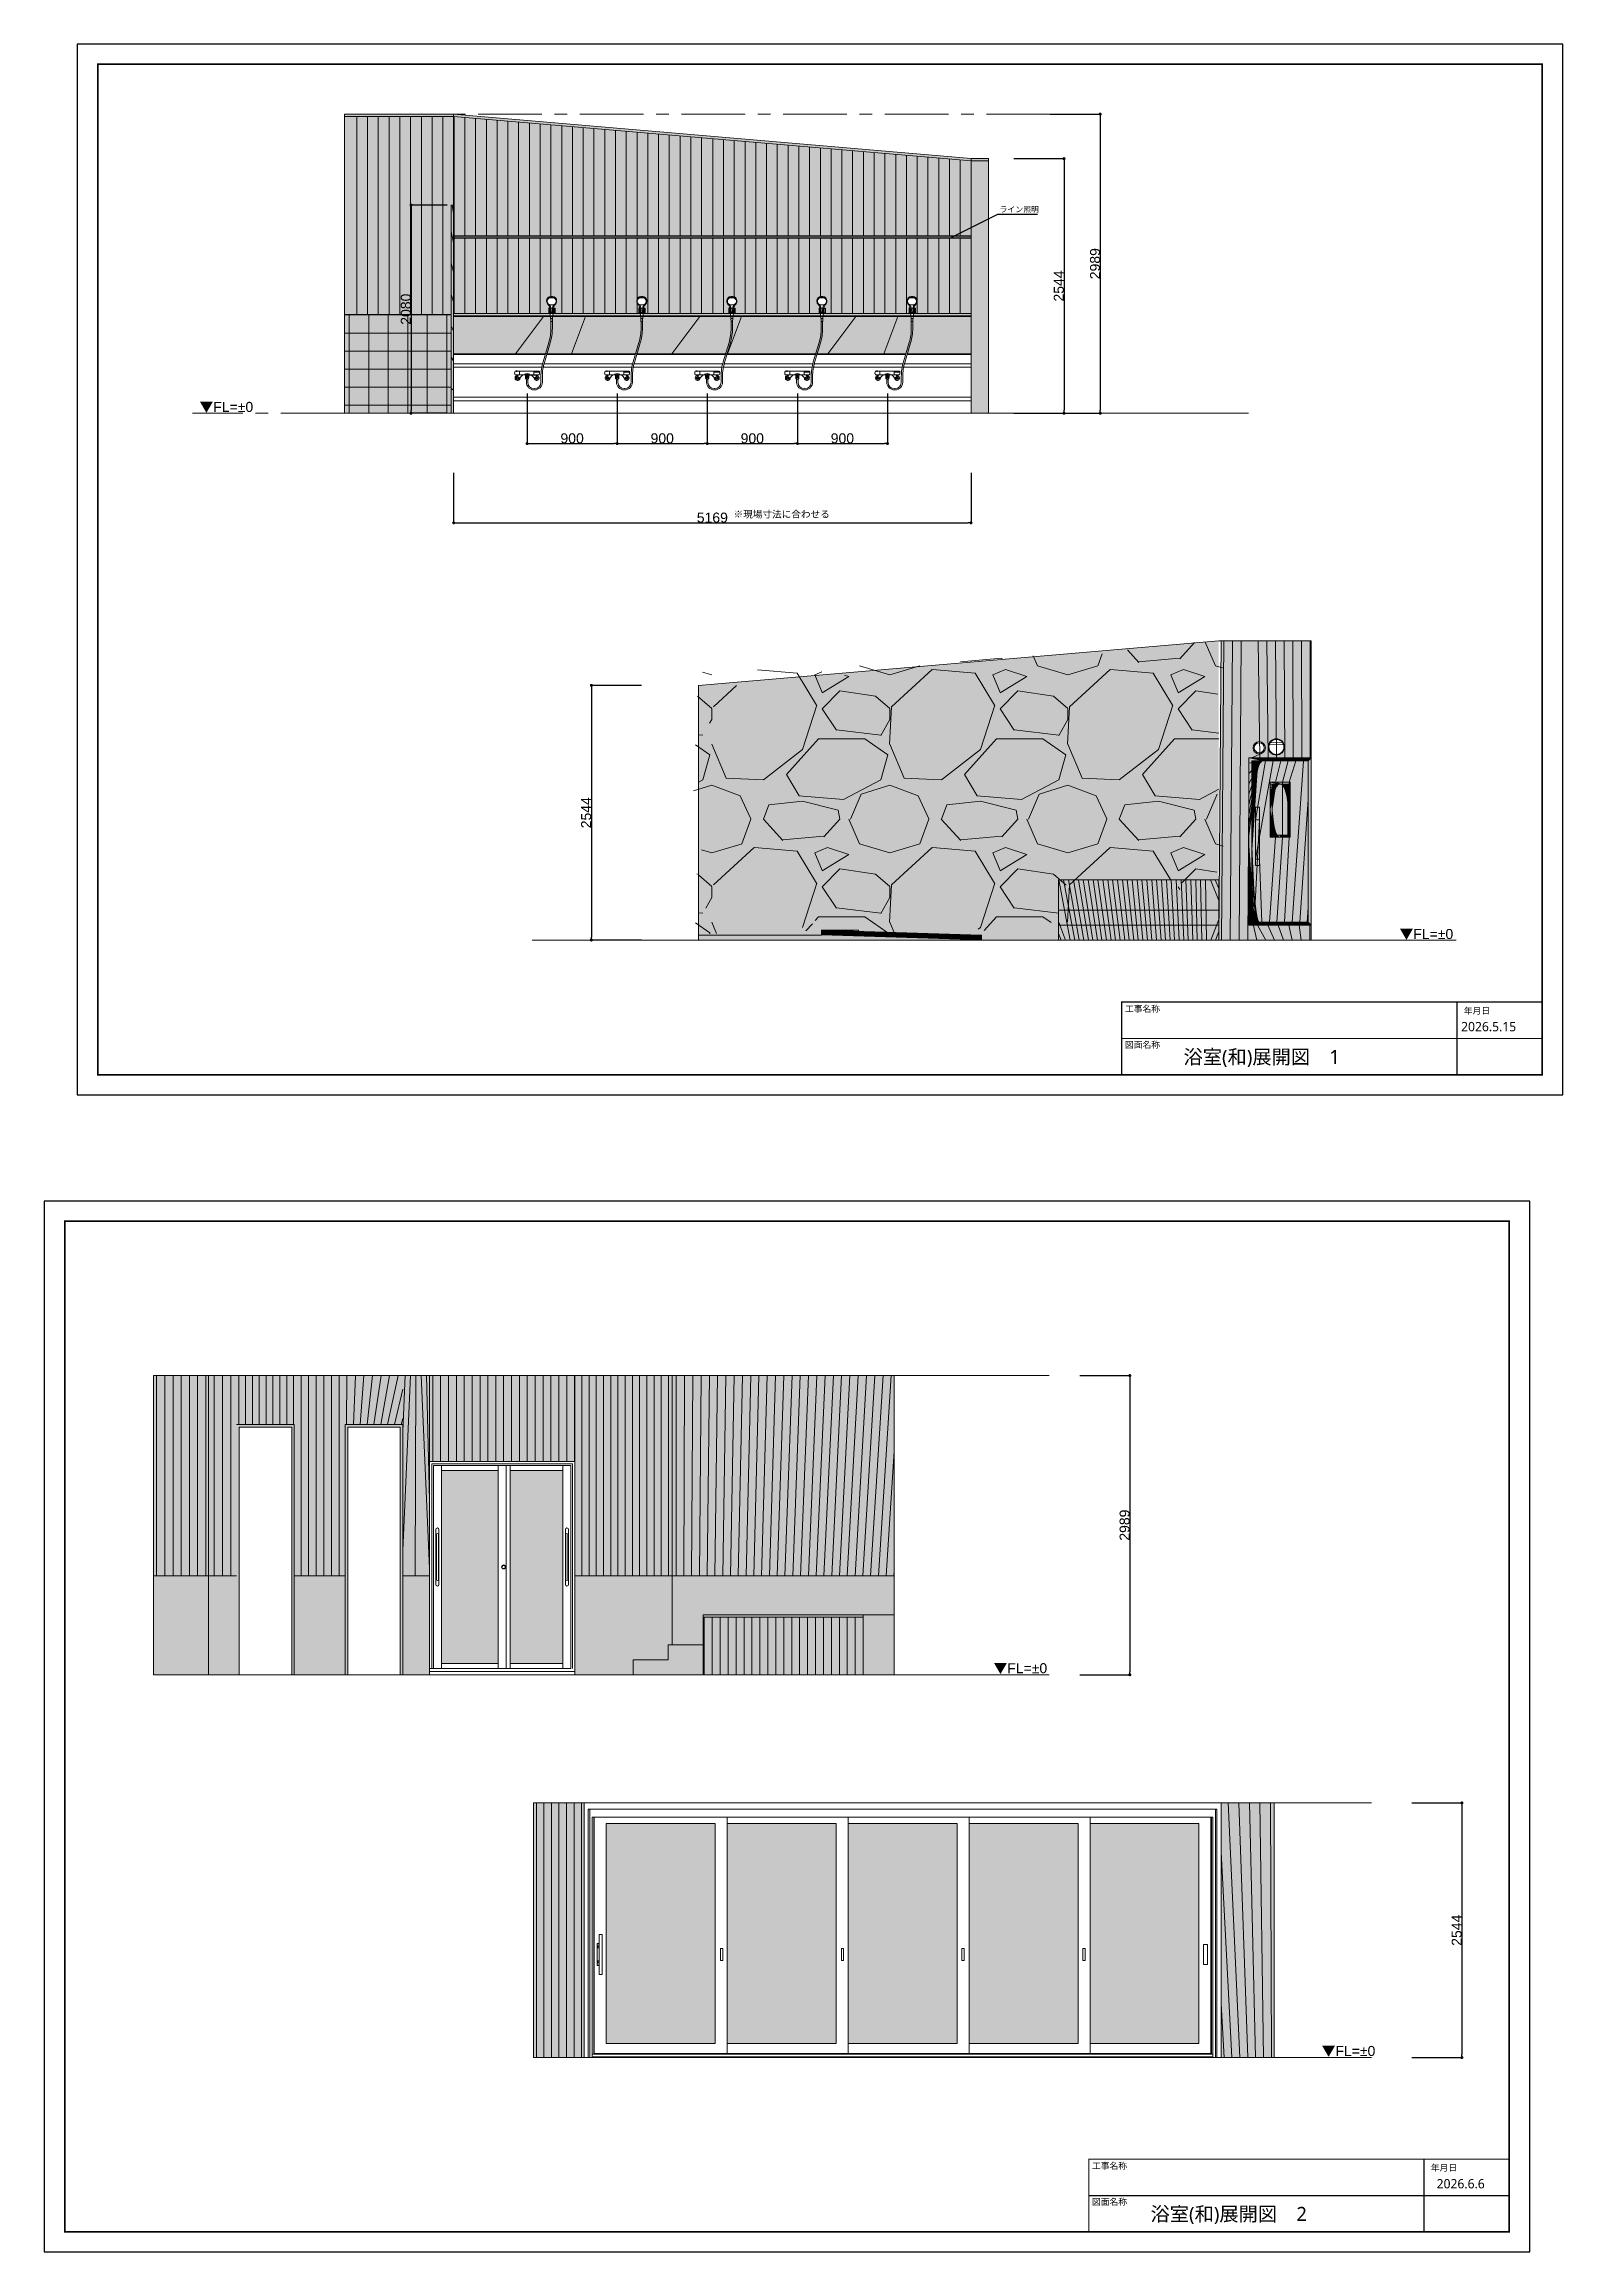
# Model space of a CAD drawing. Header units: millimetres. Extents: x 0 to 1313252738, y -131 to 560100888.
# Drawn here: x 1312686009 to 1312701180, y 559979150 to 560001204 of the extents above; entities that cross this region are included whole.
import ezdxf

# ---------------------------------------------------------------- set-up
doc = ezdxf.new("R2010")
doc.units = ezdxf.units.MM
doc.linetypes.add('CENTERX2', pattern=[101.60000000000001, 63.5, -12.7, 12.7, -12.7])
doc.layers.get('0').update_dxf_attribs({"lineweight": 0})
for name, color, linetype, lineweight in [('00003', 7, 'Continuous', 5), ('003間仕切り', 7, 'Continuous', 13), ('004寸法', 7, 'Continuous', 0), ('013立面外周', 7, 'Continuous', 0), ('014石洗面', 7, 'Continuous', 0), ('015連窓', 7, 'Continuous', 0), ('TOS_M1', 7, 'Continuous', 9), ('TOS_S3', 21, 'Continuous', 20)]:
    doc.layers.add(name, color=color, linetype=linetype, lineweight=lineweight)
for name, color, linetype in [('01用紙枠', 5, 'Continuous'), ('ラインライト', 7, 'Continuous'), ('引出し線', 7, 'Continuous')]:
    doc.layers.add(name, color=color, linetype=linetype)
doc.styles.add('onnjuku', font='arial.ttf')
doc.styles.add('メイリオ', font='')
doc.styles.get('メイリオ').set_extended_font_data('Meiryo')
doc.dimstyles.new('onnjuku', dxfattribs={"dimtxt": 100, "dimasz": 30, "dimexe": 1.25, "dimexo": 0.625, "dimtad": 1, "dimdec": 0, "dimtxsty": 'onnjuku', "dimblk": 'DOT', "dimcen": 2.5, "dimadec": 0, "dimazin": 0, "dimtfac": 1, "dimtdec": 0, "dimtmove": 0, "dimatfit": 3, "dimfxl": 500, "dimfxlon": 1, "dimarcsym": 0})
pattern_1 = [(269, (0, 0), (85.71194366728163, -1.496107541836131), [])]
pattern_2 = [(90, (57847.30131673812, 53277.94431614876), (-76.19999999999997, 4.7e-15), [])]

msp = doc.modelspace()

# ---------------------------------------------------------------- texts
at = {"layer": '003間仕切り', "char_height": 100, "attachment_point": 1, "style": 'onnjuku'}
for insert in [(1312687561.832914, 559997629.7642883), (1312699549.771859, 559992364.8578309), (1312695493.804259, 559985030.2296036), (1312698771.827676, 559981206.9742398)]:
    msp.add_mtext_dynamic_manual_height_columns('▼FL=±0', width=406.1946985721588, gutter_width=500, heights=[0], dxfattribs=dict(at, insert=insert))
at = {"layer": '003間仕切り', "color": 1, "insert": (1312692896.14711, 559996541.8234292), "char_height": 68.65956078149853, "attachment_point": 1, "style": 'onnjuku'}
msp.add_mtext_dynamic_manual_height_columns('{\\fMS PGothic|b0|i0|c128|p50;※現場寸法に合わせる}', width=1031.152792331407, gutter_width=343.2978039074927, heights=[0], dxfattribs=at)
at = {"layer": '01用紙枠', "style": 'メイリオ'}
for s, height, p in [('工事名称', 62.68081194308591, (1312696805.732084, 559991535.3824965)), ('2026.5.15', 92.96286878702621, (1312700163.987435, 559991342.9062079)), ('年月日', 62.68081194308591, (1312700190.495929, 559991516.4447621)), ('図面名称', 62.68081194308591, (1312696805.732084, 559991176.5348481)), ('浴室(和)展開図\u30001', 141.0318268719432, (1312697390.914901, 559991016.1268874)), ('工事名称', 62.68081194308591, (1312696476.321702, 559979977.4681882)), ('年月日', 62.68081194308591, (1312699861.085548, 559979958.5304538)), ('2026.6.6', 92.96286878702621, (1312699919.353598, 559979784.2152723)), ('図面名称', 62.68081194308591, (1312696476.321702, 559979618.6205398)), ('浴室(和)展開図\u30002', 141.0318268719432, (1312697061.504519, 559979458.2125791))]:
    msp.add_text(s, height=height, dxfattribs=at).set_placement(p)
at = {"layer": '引出し線', "insert": (1312695553.066145, 559999580.6664034), "char_height": 56.15856201356656, "attachment_point": 1, "style": 'onnjuku'}
msp.add_mtext_dynamic_manual_height_columns('{\\fMS PGothic|b0|i0|c128|p50;ライン照明}', width=391.3227515220642, gutter_width=280.7928100678328, heights=[0], dxfattribs=at)

# ---------------------------------------------------------------- blocks, each defined once
blk = doc.blocks.new('_Dot')
at = {"color": 0, "linetype": 'ByBlock', "lineweight": -2}
blk.add_line((-0.5, 0), (-1, 0), dxfattribs=at)
at = {"color": 0, "linetype": 'ByBlock', "const_width": 0.5}
blk.add_lwpolyline([(-0.25, 0, 1), (0.25, 0, 1)], format="xyb", close=True, dxfattribs=at)
blk = doc.blocks.new('*D15')
at = {"layer": '003間仕切り', "color": 0, "lineweight": -2, "transparency": 16777216}
for p, q in [((1312695697.383173, 560000059.9860966), (1312696198.633173, 560000059.9860966)), ((1312696197.383173, 560000029.9860966), (1312696197.383173, 559997545.9860966)), ((1312695697.383173, 559997515.9860966), (1312696198.633173, 559997515.9860966))]:
    blk.add_line(p, q, dxfattribs=at)
at = {"layer": 'Defpoints', "color": 0, "transparency": 16777216}
for p in [(1312695443.146587, 560000059.9860966), (1312695443.146587, 559997515.9860966), (1312696197.383173, 559997515.9860966)]:
    blk.add_point(p, dxfattribs=at)
at = {"layer": '003間仕切り', "color": 0, "lineweight": -2, "transparency": 16777216, "xscale": 30, "yscale": 30, "zscale": 30}
for p, rotation in [((1312696197.383173, 560000059.9860966), 90), ((1312696197.383173, 559997515.9860966), 270)]:
    blk.add_blockref('_Dot', p, dxfattribs=dict(at, rotation=rotation))
at = {"layer": '003間仕切り', "color": 0, "transparency": 16777216, "insert": (1312696145.700874, 559998787.9860961), "char_height": 100, "attachment_point": 5, "rotation": 90, "style": 'onnjuku'}
blk.add_mtext('2544', dxfattribs=at)
blk = doc.blocks.new('*D16')
at = {"layer": '003間仕切り', "color": 0, "lineweight": -2, "transparency": 16777216}
for p, q in [((1312696059.164561, 560000504.9860966), (1312696560.414561, 560000504.9860966)), ((1312696559.16456, 560000474.9860966), (1312696559.16456, 559997545.9860966)), ((1312696059.164561, 559997515.9860966), (1312696560.414561, 559997515.9860966))]:
    blk.add_line(p, q, dxfattribs=at)
at = {"layer": 'Defpoints', "color": 0, "transparency": 16777216}
for p in [(1312689009.646582, 560000504.9860966), (1312689009.646582, 559997515.9860966), (1312696559.16456, 559997515.9860966)]:
    blk.add_point(p, dxfattribs=at)
at = {"layer": '003間仕切り', "color": 0, "lineweight": -2, "transparency": 16777216, "xscale": 30, "yscale": 30, "zscale": 30}
for p, rotation in [((1312696559.16456, 560000504.9860966), 90), ((1312696559.16456, 559997515.9860966), 270)]:
    blk.add_blockref('_Dot', p, dxfattribs=dict(at, rotation=rotation))
at = {"layer": '003間仕切り', "color": 0, "transparency": 16777216, "insert": (1312696507.482262, 559999010.4860961), "char_height": 100, "attachment_point": 5, "rotation": 90, "style": 'onnjuku'}
blk.add_mtext('2989', dxfattribs=at)
blk = doc.blocks.new('*D17')
at = {"layer": '003間仕切り', "color": 0, "lineweight": -2, "transparency": 16777216}
for p, q in [((1312690099.646581, 559996921.746662), (1312690099.646581, 559996420.496662)), ((1312695268.146581, 559996921.746662), (1312695268.146581, 559996420.496662)), ((1312690129.646581, 559996421.746662), (1312695238.146581, 559996421.746662))]:
    blk.add_line(p, q, dxfattribs=at)
at = {"layer": 'Defpoints', "color": 0, "transparency": 16777216}
for p in [(1312690099.646581, 559997202.5909512), (1312695268.146581, 559997202.5909512), (1312695268.146581, 559996421.746662)]:
    blk.add_point(p, dxfattribs=at)
at = {"layer": '003間仕切り', "color": 0, "lineweight": -2, "transparency": 16777216, "xscale": 30, "yscale": 30, "zscale": 30, "rotation": 180}
blk.add_blockref('_Dot', (1312690099.646581, 559996421.746662), dxfattribs=at)
at = {"layer": '003間仕切り', "color": 0, "lineweight": -2, "transparency": 16777216, "xscale": 30, "yscale": 30, "zscale": 30}
blk.add_blockref('_Dot', (1312695268.146581, 559996421.746662), dxfattribs=at)
at = {"layer": '003間仕切り', "color": 0, "transparency": 16777216, "insert": (1312692683.896581, 559996473.4289607), "char_height": 100, "attachment_point": 5, "style": 'onnjuku'}
blk.add_mtext('5169', dxfattribs=at)
blk = doc.blocks.new('*D18')
at = {"layer": '003間仕切り', "color": 0, "lineweight": -2, "transparency": 16777216}
for p, q in [((1312690036.038577, 559999595.9860966), (1312689672.80799, 559999595.9860966)), ((1312689674.05799, 559999565.9860966), (1312689674.05799, 559997545.9860966)), ((1312690036.038577, 559997515.9860966), (1312689672.80799, 559997515.9860966))]:
    blk.add_line(p, q, dxfattribs=at)
at = {"layer": 'Defpoints', "color": 0, "transparency": 16777216}
for p in [(1312690036.663577, 559999595.9860966), (1312689674.05799, 559997515.9860966), (1312690036.663577, 559997515.9860966)]:
    blk.add_point(p, dxfattribs=at)
at = {"layer": '003間仕切り', "color": 0, "lineweight": -2, "transparency": 16777216, "xscale": 30, "yscale": 30, "zscale": 30}
for p, rotation in [((1312689674.05799, 559999595.9860966), 90), ((1312689674.05799, 559997515.9860966), 270)]:
    blk.add_blockref('_Dot', p, dxfattribs=dict(at, rotation=rotation))
at = {"layer": '003間仕切り', "color": 0, "transparency": 16777216, "insert": (1312689622.375692, 559998555.9860963), "char_height": 100, "attachment_point": 5, "rotation": 90, "style": 'onnjuku'}
blk.add_mtext('2080', dxfattribs=at)
blk = doc.blocks.new('シャワー（CAD素材.com）6')
for p, q in [((228.4675327484474, 496.7126358978522), (242.4675327484474, 496.7126358978522)), ((-63.53648554056781, -37), (-43.53648554056781, -36.9999999999985)), ((-25.10139553431403, -37), (-36.2069005262383, -30.60609532560102)), ((-25.10139553431145, -37), (4.898604465688549, -37)), ((4.898604465696859, -37.00000000000182), (16.00410945762115, -30.60609532560284))]:
    blk.add_line(p, q)
at = {"color": 0, "linetype": 'ByBlock', "lineweight": -2}
for points in [[(185.5072475233864, 701.7820226518918, -0.0111417901242819), (185.4675327484474, 703.5640453037806), (185.4675327484474, 706.0640453037806, -0.4142135623730951), (225.4675327484474, 746.0640453037806), (245.4675327484474, 746.0640453037806, -0.4142135623730951), (285.4675327484474, 706.0640453037806), (285.4675327484474, 703.5640453037806, -0.0111417901242819), (285.4278179735084, 701.7820226518918, -0.0111417901242819)], [(266.6161332248084, 669.6120689564278, -0.1401789939983999), (245.4675327484474, 663.5640453037806), (225.4675327484474, 663.5640453037806, -0.1401789939983999), (204.3189322720864, 669.6120689564278)], [(228.6895865648512, 602.2704759669388), (225.6252191685344, 635.5540032937236, 0.128046451833011), (215.3565606484153, 663.9922659197592)], [(255.5785048484722, 663.9922659197558, 0.1280464518329621), (245.3098463283605, 635.554003293729), (242.2454789026961, 602.2704759669388)], [(242.4675327484474, 496.7126358978522), (242.4675327484474, 427.8741492232976, -0.0720233165719984), (220.5757748063807, 283.9220318039362), (162.7730291116859, 88.72184602567283, 0.0720979576316849), (142.4831481309629, -51.25723590009586), (142.4831481309629, -109.5587712473214, -0.4142135623730951), (65.48314813096293, -186.5587712473214), (59.89860446568854, -186.5587712473214, -0.4142135623730951), (-17.10139553431145, -109.5587712473214), (-17.10139553431145, -51.50808584364206)], [(228.4675327484474, 496.7126358978522), (228.4675327484474, 427.9243514496658, -0.0720222663688198), (207.1656176472497, 287.9432255815802), (149.3492123444011, 92.69691123249063, 0.0720979576316849), (128.4831481309629, -51.25723590009586), (128.4831481309629, -109.5587712473214, -0.4142135623730951), (65.48314813096293, -172.5587712473214), (59.89860446568854, -172.5587712473214, -0.4142135623730951), (-3.10139553431145, -109.5587712473214), (-3.10139553431145, -51.50808584364206)], [(113.002713106529, -7.167098500647625, -0.2266808000550695), (109.5774199652951, -37), (4.898604465688549, -37, 0.3174465989128293), (-25.10139553431145, -36.99999999999818), (-129.7802110339144, -37, -0.2876315946159948), (-129.780211033918, 0), (-118.2049557341197, 0)], [(110.8271954048323, -2.161248285028705, 0.017930803460165), (109.5774199652951, 0), (-109.5774199652951, 0)], [(-95.07129761131, -37), (-115.7079972521096, -57.63669964079963, 1), (-94.4947938165133, -78.84990307639602), (-52.6370727056671, -36.99999999999866)], [(4.898604465688549, -63.80949922986474), (4.898604465688549, -75.48482572652574, -0.2996930360535929), (-25.10139553431145, -75.48482572652574), (-25.10139553431145, -63.80949922986474)], [(74.86850654268709, -37), (95.50520618348673, -57.63669964079963, -1), (74.29200274789036, -78.84990307639602), (32.44209967149436, -37)]]:
    blk.add_lwpolyline(points, format="xyb", dxfattribs=at)
for points in [[(255.267730762258, 634.637194916174), (250.4675327484474, 582.500000000003), (245.4675327484474, 528.2495191013288), (225.4675327484474, 528.2495191013288), (220.4675327484474, 582.500000000003), (215.6673347346368, 634.6371949161687, 0.1911171699446221), (198.9832571114275, 667.5236235681763, -0.2150170020979247), (185.4675327484474, 697.500000000003), (185.4675327484474, 700.000000000003, -0.4142135623730951), (225.4675327484474, 740.000000000003), (245.4675327484474, 740.000000000003, -0.4142135623730951), (285.4675327484474, 700.000000000003), (285.4675327484474, 697.500000000003, -0.2150170020978997), (271.9518083854673, 667.5236235681816, 0.1911171699446221)], [(190.4675327484474, 700.000000000003, -0.4142135623730951), (225.4675327484474, 735.000000000003), (245.4675327484474, 735.000000000003, -0.4142135623730951), (280.4675327484474, 700.000000000003), (280.4675327484474, 697.500000000003, -0.4142135623730951), (245.4675327484474, 662.500000000003), (225.4675327484474, 662.500000000003, -0.4142135623730951), (190.4675327484474, 697.500000000003)], [(-109.5774199652951, -1.442380824966676), (-109.5774199652951, 3.724956350157299, 0.4211068939714659), (-118.2049557341197, 3.724956350157299), (-118.2049557341197, -1.442380824966676, 0.4211068939714659)], [(111.0192290007908, -9.800085328548446), (115.5671335564948, -3.762944544265337, 0.6187673671602595), (114.7684085652618, -2.161248285028705), (78.65388327930486, -2.161248285028705, 0.0995285831151658), (78.26740738029184, -2.238948778642225), (63.86016496346929, -8.276089562925335, 0.8189613537227288), (64.24664086248593, -10.19838906931181), (110.2205040095578, -10.19838906931181, 0.2355079800679006)]]:
    blk.add_lwpolyline(points, format="xyb", close=True, dxfattribs=at)
for points in [[(244.4675327484474, 528.2495191013288), (243.4675327484474, 496.7126358978522), (227.4675327484474, 496.7126358978522), (226.4675327484474, 528.2495191013288)], [(-85.10139553431145, -37), (-85.10139553431145, 0)], [(56.89056787885784, 0), (56.89056787885784, -37)], [(-25.10139553431145, -42.68366773848538), (-25.10139553431145, -37)], [(-20.10139553431145, -37.00000000000076), (-20.10139553431145, -51.50808584364206), (-0.1013955343114503, -51.50808584364206), (-0.1013955343114503, -37.00000000000076)], [(4.898604465688549, -37), (4.898604465688549, -42.68366773848538)]]:
    blk.add_lwpolyline(points, dxfattribs=at)
for points in [[(-105.1013955343114, -53.24330135859781), (-118.0917765910781, -60.74330135859781), (-118.0917765910781, -75.74330135859782), (-105.1013955343114, -83.24330135859782), (-92.1110144775448, -75.74330135859782), (-92.1110144775448, -60.74330135859781)], [(-26.10139553431145, -42.68366773848538), (5.89860446568855, -42.68366773848538), (5.89860446568855, -63.80949922986474), (-26.10139553431145, -63.80949922986474)], [(84.89860446568855, -53.24330135859781), (97.8889855224552, -60.74330135859781), (97.8889855224552, -75.74330135859782), (84.89860446568855, -83.24330135859782), (71.90822340892191, -75.74330135859782), (71.90822340892191, -60.74330135859781)]]:
    blk.add_lwpolyline(points, close=True, dxfattribs=at)
for centre in [(-105.1013955343114, -68.24330135859782), (84.89860446568855, -68.24330135859782)]:
    blk.add_circle(centre, 8, dxfattribs=at)
for centre, radius, start, end in [((-113.8911878497056, 6.37874001649834), 6.030217979685402, 224.3274100939888, 315.6725899060111), ((-105.1013955343114, -68.24330135859782), 25, 81.86989764577955, 8.130102354098863), ((84.89860446568855, -68.24330135859782), 25, 171.8698976459011, 98.13010235411545)]:
    blk.add_arc(centre, radius, start, end, dxfattribs=at)
blk.add_arc((-10.10139553431009, -73.90626925901756), 50.5608786864678, 58.91438979686114, 121.0856102031348)
blk = doc.blocks.new('*D28')
at = {"layer": '004寸法', "color": 0, "lineweight": -2, "transparency": 16777216}
for p, q in [((1312690833.146581, 559997713.7797288), (1312690833.146581, 559997212.5297288)), ((1312691733.146581, 559997713.7797288), (1312691733.146581, 559997212.5297288)), ((1312690863.146581, 559997213.7797288), (1312691703.146581, 559997213.7797288))]:
    blk.add_line(p, q, dxfattribs=at)
at = {"layer": 'Defpoints', "color": 0, "transparency": 16777216}
for p in [(1312690833.146581, 559997935.9860965), (1312691733.146581, 559997912.6407058), (1312691733.146581, 559997213.7797288)]:
    blk.add_point(p, dxfattribs=at)
at = {"layer": '004寸法', "color": 0, "lineweight": -2, "transparency": 16777216, "xscale": 30, "yscale": 30, "zscale": 30, "rotation": 180}
blk.add_blockref('_Dot', (1312690833.146581, 559997213.7797288), dxfattribs=at)
at = {"layer": '004寸法', "color": 0, "lineweight": -2, "transparency": 16777216, "xscale": 30, "yscale": 30, "zscale": 30}
blk.add_blockref('_Dot', (1312691733.146581, 559997213.7797288), dxfattribs=at)
at = {"layer": '004寸法', "color": 0, "transparency": 16777216, "insert": (1312691283.146581, 559997265.4620275), "char_height": 100, "attachment_point": 5, "style": 'onnjuku'}
blk.add_mtext('900', dxfattribs=at)
blk = doc.blocks.new('*D29')
at = {"layer": '004寸法', "color": 0, "lineweight": -2, "transparency": 16777216}
for p, q in [((1312691733.146581, 559997713.7797287), (1312691733.146581, 559997212.5297287)), ((1312692633.146581, 559997713.7797287), (1312692633.146581, 559997212.5297287)), ((1312691763.146581, 559997213.7797287), (1312692603.146581, 559997213.7797287))]:
    blk.add_line(p, q, dxfattribs=at)
at = {"layer": 'Defpoints', "color": 0, "transparency": 16777216}
for p in [(1312691733.146581, 559997912.6407058), (1312692633.146581, 559997903.7477953), (1312692633.146581, 559997213.7797287)]:
    blk.add_point(p, dxfattribs=at)
at = {"layer": '004寸法', "color": 0, "lineweight": -2, "transparency": 16777216, "xscale": 30, "yscale": 30, "zscale": 30, "rotation": 180}
blk.add_blockref('_Dot', (1312691733.146581, 559997213.7797287), dxfattribs=at)
at = {"layer": '004寸法', "color": 0, "lineweight": -2, "transparency": 16777216, "xscale": 30, "yscale": 30, "zscale": 30}
blk.add_blockref('_Dot', (1312692633.146581, 559997213.7797287), dxfattribs=at)
at = {"layer": '004寸法', "color": 0, "transparency": 16777216, "insert": (1312692183.146581, 559997265.4620273), "char_height": 100, "attachment_point": 5, "style": 'onnjuku'}
blk.add_mtext('900', dxfattribs=at)
blk = doc.blocks.new('*D30')
at = {"layer": '004寸法', "color": 0, "lineweight": -2, "transparency": 16777216}
for p, q in [((1312692633.146581, 559997713.7797289), (1312692633.146581, 559997212.5297289)), ((1312693533.146581, 559997713.7797289), (1312693533.146581, 559997212.5297289)), ((1312692663.146581, 559997213.7797289), (1312693503.146581, 559997213.7797289))]:
    blk.add_line(p, q, dxfattribs=at)
at = {"layer": 'Defpoints', "color": 0, "transparency": 16777216}
for p in [(1312692633.146581, 559997903.7477956), (1312693533.146581, 559997898.9860966), (1312693533.146581, 559997213.7797289)]:
    blk.add_point(p, dxfattribs=at)
at = {"layer": '004寸法', "color": 0, "lineweight": -2, "transparency": 16777216, "xscale": 30, "yscale": 30, "zscale": 30, "rotation": 180}
blk.add_blockref('_Dot', (1312692633.146581, 559997213.7797289), dxfattribs=at)
at = {"layer": '004寸法', "color": 0, "lineweight": -2, "transparency": 16777216, "xscale": 30, "yscale": 30, "zscale": 30}
blk.add_blockref('_Dot', (1312693533.146581, 559997213.7797289), dxfattribs=at)
at = {"layer": '004寸法', "color": 0, "transparency": 16777216, "insert": (1312693083.146581, 559997265.4620277), "char_height": 100, "attachment_point": 5, "style": 'onnjuku'}
blk.add_mtext('900', dxfattribs=at)
blk = doc.blocks.new('*D31')
at = {"layer": '004寸法', "color": 0, "lineweight": -2, "transparency": 16777216}
for p, q in [((1312693533.146581, 559997713.7797288), (1312693533.146581, 559997212.5297288)), ((1312694433.146581, 559997713.7797288), (1312694433.146581, 559997212.5297288)), ((1312693563.146581, 559997213.7797288), (1312694403.146581, 559997213.7797288))]:
    blk.add_line(p, q, dxfattribs=at)
at = {"layer": 'Defpoints', "color": 0, "transparency": 16777216}
for p in [(1312693533.146581, 559997898.9860964), (1312694433.146581, 559997898.9860964), (1312694433.146581, 559997213.7797288)]:
    blk.add_point(p, dxfattribs=at)
at = {"layer": '004寸法', "color": 0, "lineweight": -2, "transparency": 16777216, "xscale": 30, "yscale": 30, "zscale": 30, "rotation": 180}
blk.add_blockref('_Dot', (1312693533.146581, 559997213.7797288), dxfattribs=at)
at = {"layer": '004寸法', "color": 0, "lineweight": -2, "transparency": 16777216, "xscale": 30, "yscale": 30, "zscale": 30}
blk.add_blockref('_Dot', (1312694433.146581, 559997213.7797288), dxfattribs=at)
at = {"layer": '004寸法', "color": 0, "transparency": 16777216, "insert": (1312693983.146581, 559997265.4620275), "char_height": 100, "attachment_point": 5, "style": 'onnjuku'}
blk.add_mtext('900', dxfattribs=at)
blk = doc.blocks.new('*D237')
at = {"color": 0, "lineweight": -2, "transparency": 16777216}
for p, q in [((1312691975.332402, 559994798.1606377), (1312691474.082402, 559994798.1606377)), ((1312691475.332402, 559994768.1606377), (1312691475.332402, 559992284.1606377)), ((1312691975.332402, 559992254.1606377), (1312691474.082402, 559992254.1606377))]:
    blk.add_line(p, q, dxfattribs=at)
at = {"layer": 'Defpoints', "color": 0, "transparency": 16777216}
for p in [(1312692544.259341, 559994798.1606377), (1312691475.332402, 559992254.1606377), (1312692544.259341, 559992254.1606377)]:
    blk.add_point(p, dxfattribs=at)
at = {"color": 0, "lineweight": -2, "transparency": 16777216, "xscale": 30, "yscale": 30, "zscale": 30}
for p, rotation in [((1312691475.332402, 559994798.1606377), 90), ((1312691475.332402, 559992254.1606377), 270)]:
    blk.add_blockref('_Dot', p, dxfattribs=dict(at, rotation=rotation))
at = {"color": 0, "transparency": 16777216, "insert": (1312691423.650103, 559993526.1606373), "char_height": 100, "attachment_point": 5, "rotation": 90, "style": 'onnjuku'}
blk.add_mtext('2544', dxfattribs=at)
blk = doc.blocks.new('*D238')
at = {"color": 0, "lineweight": -2, "transparency": 16777216}
for p, q in [((1312696354.531745, 559987903.9327757), (1312696855.781745, 559987903.9327757)), ((1312696854.531745, 559987873.9327757), (1312696854.531745, 559984944.9327757)), ((1312696354.531745, 559984914.9327757), (1312696855.781745, 559984914.9327757))]:
    blk.add_line(p, q, dxfattribs=at)
at = {"layer": 'Defpoints', "color": 0, "transparency": 16777216}
for p in [(1312696047.041685, 559987903.9327757), (1312696047.041685, 559984914.9327757), (1312696854.531745, 559984914.9327757)]:
    blk.add_point(p, dxfattribs=at)
at = {"color": 0, "lineweight": -2, "transparency": 16777216, "xscale": 30, "yscale": 30, "zscale": 30}
for p, rotation in [((1312696854.531745, 559987903.9327757), 90), ((1312696854.531745, 559984914.9327757), 270)]:
    blk.add_blockref('_Dot', p, dxfattribs=dict(at, rotation=rotation))
at = {"color": 0, "transparency": 16777216, "insert": (1312696802.849446, 559986409.4327753), "char_height": 100, "attachment_point": 5, "rotation": 90, "style": 'onnjuku'}
blk.add_mtext('2989', dxfattribs=at)
blk = doc.blocks.new('A$C3F3F13E4')
for p, q in [((-11.5, 0), (-11.5, -120)), ((11.5, 0), (-11.5, 0)), ((11.5, 0), (11.5, -120)), ((11.5, -120), (-11.5, -120))]:
    blk.add_line(p, q)
blk = doc.blocks.new('A$C4bc8802b')
at = {"layer": 'TOS_S3', "linetype": 'Continuous'}
for p, q in [((7.084991612704469, 66.00000000000091), (7.084991612704469, 84.00000000000091)), ((8.08499161270447, 84.99999999999909), (19.99999999999271, 85.00000000000091)), ((8.08499161270447, 85.00000000000091), (20, 85.00000000000091)), ((8.08499161270447, 65.00000000000091), (20, 65.00000000000091)), ((8.08499161270447, 65.00000000000091), (20, 65.00000000000091)), ((19.99999999999271, 198.9987676208011), (20.99999999999273, 199.9987676208011)), ((19.99999999999271, 198.9987676208011), (20, 159.9987676208011)), ((20, -159.998767620792), (20, 159.9987676208011)), ((22.49999999999273, 199.9987676208011), (20.99999999999273, 199.9987676208011)), ((34.49999999999273, 199.9987676208011), (22.49999999999273, 199.9987676208011)), ((34.49999999999273, 199.9987676208011), (49.49999999999272, 199.9987676208011)), ((49.49999999999272, 199.9987676208011), (50.99999999999272, 199.9987676208011)), ((51.99999999999272, 198.9987676208011), (50.99999999999272, 199.9987676208011)), ((51.99999999999272, 198.9987676208011), (52, 102.5534237610454)), ((52, -198.9987676207993), (52, 102.5534237610454)), ((7.084991612704469, -66.00000000000091), (7.084991612704469, -83.99999999999909)), ((8.08499161270447, -65.00000000000091), (20, -64.99999999999909)), ((8.08499161270447, -65.00000000000091), (15.58499161270447, -64.99999999999909)), ((8.08499161270447, -84.99999999999729), (19.99999999999271, -84.99999999999909)), ((8.08499161270447, -84.99999999999909), (20, -84.99999999999909)), ((20, -198.9987676207993), (20, -159.998767620792)), ((20, -198.9987676207993), (21, -199.9987676207993)), ((22.5, -199.9987676207993), (21, -199.9987676207993)), ((34.5, -199.9987676207993), (22.5, -199.9987676207993)), ((34.5, -199.9987676207993), (49.5, -199.9987676207993)), ((49.5, -199.9987676207993), (51, -199.9987676207993)), ((52, -198.9987676207993), (51, -199.9987676207993))]:
    blk.add_line(p, q, dxfattribs=at)
at = {"layer": 'TOS_S3'}
for points in [[(20, -110.0000000000009), (1, -110.0000000000009, -0.4142135623730951), (0, -109.0000000000009), (0, 109.0000000000009, -0.4142135623730951), (1, 110.0000000000009), (20, 110.0000000000009)], [(20, -107.0000000000009), (4, -107.0000000000009, -0.4142135623730951), (3, -106.0000000000009), (3, 106.0000000000009, -0.4142135623730951), (4, 107.0000000000009), (20, 107.0000000000009)]]:
    blk.add_lwpolyline(points, format="xyb", dxfattribs=at)
at = {"layer": 'TOS_S3', "linetype": 'Continuous'}
for centre, start, end in [((8.08499161270447, 84.00000000000091), 90, 180), ((8.08499161270447, 66.00000000000091), 180, 270), ((8.08499161270447, -66.00000000000091), 90, 180), ((8.08499161270447, -83.99999999999909), 180, 270)]:
    blk.add_arc(centre, 1, start, end, dxfattribs=at)
blk = doc.blocks.new('*D309')
at = {"layer": 'Defpoints', "color": 0, "transparency": 16777216}
for p in [(1312699268.62855, 559983634.7738988), (1312699268.628551, 559981090.7738988), (1312700171.899196, 559981090.7738988)]:
    blk.add_point(p, dxfattribs=at)
at = {"layer": 'TOS_M1', "color": 0, "lineweight": -2, "transparency": 16777216}
for p, q in [((1312699671.899196, 559983634.7738988), (1312700173.149196, 559983634.7738988)), ((1312700171.899196, 559983604.7738988), (1312700171.899196, 559981120.7738988)), ((1312699671.899196, 559981090.7738988), (1312700173.149196, 559981090.7738988))]:
    blk.add_line(p, q, dxfattribs=at)
at = {"layer": 'TOS_M1', "color": 0, "lineweight": -2, "transparency": 16777216, "xscale": 30, "yscale": 30, "zscale": 30}
for p, rotation in [((1312700171.899196, 559983634.7738988), 90), ((1312700171.899196, 559981090.7738988), 270)]:
    blk.add_blockref('_Dot', p, dxfattribs=dict(at, rotation=rotation))
at = {"layer": 'TOS_M1', "color": 0, "transparency": 16777216, "insert": (1312700120.216898, 559982362.7738985), "char_height": 100, "attachment_point": 5, "rotation": 90, "style": 'onnjuku'}
blk.add_mtext('2544', dxfattribs=at)

# ---------------------------------------------------------------- dimensions: what is measured, and where the dimension line sits
for base, p1, p2, picture, middle in [((1312691475.332402, 559992254.1606377), (1312692544.259341, 559994798.1606375), (1312692544.259341, 559992254.1606375), '*D237', (1312691423.650103, 559993526.1606373)), ((1312696854.531745, 559984914.9327757), (1312696047.041685, 559987903.9327756), (1312696047.041685, 559984914.9327756), '*D238', (1312696802.849446, 559986409.4327753))]:
    dim = msp.add_linear_dim(base=base, p1=p1, p2=p2, angle=90, dimstyle='onnjuku')
    dim.commit()
    dim.dimension.update_dxf_attribs({"geometry": picture, "text_midpoint": middle})
at = {"layer": '003間仕切り'}
for base, p1, p2, picture, middle in [((1312696559.16456, 559997515.9860966), (1312689009.646581, 560000504.9860965), (1312689009.646581, 559997515.9860965), '*D16', (1312696507.482262, 559999010.4860961)), ((1312696197.383173, 559997515.9860966), (1312695443.146586, 560000059.9860964), (1312695443.146586, 559997515.9860965), '*D15', (1312696145.700874, 559998787.9860961)), ((1312689674.05799, 559997515.9860966), (1312690036.663576, 559999595.9860964), (1312690036.663576, 559997515.9860965), '*D18', (1312689622.375692, 559998555.9860963))]:
    dim = msp.add_linear_dim(base=base, p1=p1, p2=p2, angle=90, dimstyle='onnjuku', dxfattribs=at)
    dim.commit()
    dim.dimension.update_dxf_attribs({"geometry": picture, "text_midpoint": middle})
dim = msp.add_linear_dim(base=(1312695268.146581, 559996421.746662), p1=(1312690099.646581, 559997202.5909512), p2=(1312695268.146581, 559997202.5909512), dimstyle='onnjuku', dxfattribs=at)
dim.commit()
dim.dimension.update_dxf_attribs({"geometry": '*D17', "text_midpoint": (1312692683.896581, 559996473.4289607)})
at = {"layer": '004寸法'}
dim = msp.add_linear_dim(base=(1312691733.146581, 559997213.7797288), p1=(1312690833.146581, 559997935.9860965), p2=(1312691733.146581, 559997912.6407058), dimstyle='onnjuku', dxfattribs=at)
dim.commit()
dim.dimension.update_dxf_attribs({"geometry": '*D28', "text_midpoint": (1312691283.146581, 559997265.4620275)})
for base, p1, p2, picture, middle in [((1312692633.146581, 559997213.7797287), (1312691733.146581, 559997912.6407058), (1312692633.146581, 559997903.7477953), '*D29', (1312692183.146581, 559997265.4620273)), ((1312693533.146581, 559997213.7797289), (1312692633.146581, 559997903.7477956), (1312693533.146581, 559997898.9860966), '*D30', (1312693083.146581, 559997265.4620277)), ((1312694433.146581, 559997213.7797288), (1312693533.146581, 559997898.9860964), (1312694433.146581, 559997898.9860964), '*D31', (1312693983.146581, 559997265.4620275))]:
    dim = msp.add_linear_dim(base=base, p1=p1, p2=p2, dimstyle='onnjuku', override={"dimtmove": 1}, dxfattribs=at)
    dim.commit()
    dim.dimension.update_dxf_attribs({"geometry": picture, "text_midpoint": middle})
at = {"layer": 'TOS_M1'}
dim = msp.add_linear_dim(base=(1312700171.899196, 559981090.7738988), p1=(1312699268.62855, 559983634.7738987), p2=(1312699268.62855, 559981090.7738985), angle=90, dimstyle='onnjuku', dxfattribs=at)
dim.commit()
dim.dimension.update_dxf_attribs({"geometry": '*D309', "text_midpoint": (1312700120.216898, 559982362.7738985)})

# ---------------------------------------------------------------- hatches: boundary and pattern name
at = {"true_color": 0xe1b36b, "transparency": 33554602}
h = msp.add_hatch(color=43, dxfattribs=at)
h.dxf.hatch_style = 1
h.paths.add_polyline_path([(1312690099.638819, 560000504.9860954), (1312690099.638819, 560000481.9860954), (1312695268.138819, 560000036.9860954), (1312695268.138819, 560000059.9860954)])
h.paths.add_polyline_path([(1312690099.638819, 560000504.9860954), (1312689009.638819, 560000504.9860954), (1312689009.638819, 560000481.9860955), (1312690099.638819, 560000481.9860954)])
h = msp.add_hatch(color=43, dxfattribs=at)
h.dxf.hatch_style = 1
h.paths.add_polyline_path([(1312695268.138819, 559999370.3143903), (1312695160.638819, 559999316.9149637), (1312695160.638819, 559999285.4860954), (1312695268.138819, 559999285.4860954)])
h.paths.add_polyline_path([(1312695268.138819, 560000036.9860954), (1312695160.638819, 560000046.2416822), (1312695160.638819, 559999316.9149637), (1312695268.138819, 559999370.3143903)])
h.paths.add_polyline_path([(1312695160.638819, 560000046.2416822), (1312695053.138819, 560000055.4972688), (1312695053.138819, 559999285.4860954), (1312695097.368413, 559999285.4860954), (1312695160.638819, 559999316.9149637)])
h.paths.add_polyline_path([(1312695160.638819, 559999316.9149637), (1312695097.368413, 559999285.4860954), (1312695160.638819, 559999285.4860954)], flags=17)
h.paths.add_polyline_path([(1312695053.138819, 560000055.4972688), (1312694945.638819, 560000064.7528557), (1312694945.638819, 559999285.4860954), (1312695053.138819, 559999285.4860954)])
h.paths.add_polyline_path([(1312694945.638819, 560000064.7528557), (1312694838.138819, 560000074.0084422), (1312694838.138819, 559999285.4860954), (1312694945.638819, 559999285.4860954)])
h.paths.add_polyline_path([(1312694838.138819, 560000074.0084422), (1312694730.638819, 560000083.264029), (1312694730.638819, 559999285.4860955), (1312694838.138819, 559999285.4860954)])
h.paths.add_polyline_path([(1312694730.638819, 560000083.264029), (1312694623.138819, 560000092.5196158), (1312694623.138819, 559999285.4860955), (1312694730.638819, 559999285.4860955)])
h.paths.add_polyline_path([(1312694623.138819, 560000092.5196158), (1312694515.638819, 560000101.7752025), (1312694515.638819, 559999285.4860955), (1312694623.138819, 559999285.4860955)])
h.paths.add_polyline_path([(1312694515.638819, 560000101.7752025), (1312694408.138818, 560000111.0307891), (1312694408.138818, 559999285.4860955), (1312694515.638819, 559999285.4860955)])
h.paths.add_polyline_path([(1312694408.138818, 560000111.0307891), (1312694300.638819, 560000120.286376), (1312694300.638818, 559999285.4860955), (1312694408.138818, 559999285.4860955)])
h.paths.add_polyline_path([(1312694300.638819, 560000120.286376), (1312694193.138819, 560000129.5419627), (1312694193.138819, 559999285.4860955), (1312694300.638818, 559999285.4860955)])
h.paths.add_polyline_path([(1312694193.138819, 560000129.5419627), (1312694085.638819, 560000138.7975495), (1312694085.638819, 559999285.4860955), (1312694193.138819, 559999285.4860955)])
h.paths.add_polyline_path([(1312694085.638819, 560000138.7975495), (1312693978.138818, 560000148.0531362), (1312693978.138819, 559999285.4860955), (1312694085.638819, 559999285.4860955)])
h.paths.add_polyline_path([(1312693978.138818, 560000148.0531362), (1312693870.638818, 560000157.3087229), (1312693870.638818, 559999285.4860955), (1312693978.138819, 559999285.4860955)])
h.paths.add_polyline_path([(1312693870.638818, 560000157.3087229), (1312693763.138819, 560000166.5643095), (1312693763.138819, 559999285.4860955), (1312693870.638818, 559999285.4860955)])
h.paths.add_polyline_path([(1312693763.138819, 560000166.5643095), (1312693655.638819, 560000175.8198963), (1312693655.638819, 559999285.4860955), (1312693763.138819, 559999285.4860955)])
h.paths.add_polyline_path([(1312693655.638819, 560000175.8198963), (1312693548.138819, 560000185.075483), (1312693548.138819, 559999285.4860955), (1312693655.638819, 559999285.4860955)])
h.paths.add_polyline_path([(1312693548.138819, 560000185.075483), (1312693440.638819, 560000194.3310698), (1312693440.638819, 559999285.4860955), (1312693548.138819, 559999285.4860955)])
h.paths.add_polyline_path([(1312693440.638819, 560000194.3310698), (1312693333.138819, 560000203.5866566), (1312693333.138819, 559999285.4860955), (1312693440.638819, 559999285.4860955)])
h.paths.add_polyline_path([(1312693333.138819, 560000203.5866566), (1312693225.638819, 560000212.8422432), (1312693225.638819, 559999285.4860955), (1312693333.138819, 559999285.4860955)])
h.paths.add_polyline_path([(1312693225.638819, 560000212.8422432), (1312693118.138819, 560000222.0978299), (1312693118.138818, 559999285.4860955), (1312693225.638819, 559999285.4860955)])
h.paths.add_polyline_path([(1312693118.138819, 560000222.0978299), (1312693010.638819, 560000231.3534166), (1312693010.638819, 559999285.4860958), (1312693118.138818, 559999285.4860955)])
h.paths.add_polyline_path([(1312693010.638819, 560000231.3534166), (1312692903.138819, 560000240.6090034), (1312692903.138819, 559999285.4860958), (1312693010.638819, 559999285.4860958)])
h.paths.add_polyline_path([(1312692903.138819, 560000240.6090034), (1312692795.638819, 560000249.8645902), (1312692795.638819, 559999285.4860958), (1312692903.138819, 559999285.4860958)])
h.paths.add_polyline_path([(1312692795.638819, 560000249.8645902), (1312692688.138819, 560000259.1201769), (1312692688.138819, 559999285.4860958), (1312692795.638819, 559999285.4860958)])
h.paths.add_polyline_path([(1312692688.138819, 560000259.1201769), (1312692576.388819, 560000268.7416822), (1312692576.388819, 559999285.4860958), (1312692688.138819, 559999285.4860958)])
h.paths.add_polyline_path([(1312692576.388819, 560000268.7416822), (1312692468.888819, 560000277.9972688), (1312692468.888819, 559999285.4860958), (1312692576.388819, 559999285.4860958)])
h.paths.add_polyline_path([(1312692468.888819, 560000277.9972688), (1312692361.388819, 560000287.2528557), (1312692361.388819, 559999285.4860958), (1312692468.888819, 559999285.4860958)])
h.paths.add_polyline_path([(1312692361.388819, 560000287.2528557), (1312692253.888819, 560000296.5084422), (1312692253.888818, 559999285.4860959), (1312692361.388819, 559999285.4860958)])
h.paths.add_polyline_path([(1312692253.888819, 560000296.5084422), (1312692146.388819, 560000305.7640289), (1312692146.388819, 559999285.4860959), (1312692253.888818, 559999285.4860959)])
h.paths.add_polyline_path([(1312692146.388819, 560000305.7640289), (1312692038.888819, 560000315.0196158), (1312692038.888819, 559999285.4860959), (1312692146.388819, 559999285.4860959)])
h.paths.add_polyline_path([(1312692038.888819, 560000315.0196158), (1312691931.388819, 560000324.2752025), (1312691931.388819, 559999285.4860959), (1312692038.888819, 559999285.4860959)])
h.paths.add_polyline_path([(1312691931.388819, 560000324.2752025), (1312691823.888818, 560000333.5307891), (1312691823.888818, 559999285.4860959), (1312691931.388819, 559999285.4860959)])
h.paths.add_polyline_path([(1312691823.888818, 560000333.5307891), (1312691716.388818, 560000342.786376), (1312691716.388818, 559999285.4860959), (1312691823.888818, 559999285.4860959)])
h.paths.add_polyline_path([(1312691716.388818, 560000342.786376), (1312691608.888819, 560000352.0419626), (1312691608.888818, 559999285.4860959), (1312691716.388818, 559999285.4860959)])
h.paths.add_polyline_path([(1312691608.888819, 560000352.0419626), (1312691501.388818, 560000361.2975495), (1312691501.388818, 559999285.4860959), (1312691608.888818, 559999285.4860959)])
h.paths.add_polyline_path([(1312691501.388818, 560000361.2975495), (1312691393.888818, 560000370.5531361), (1312691393.888818, 559999285.486096), (1312691501.388818, 559999285.4860959)])
h.paths.add_polyline_path([(1312691393.888818, 560000370.5531361), (1312691286.388819, 560000379.8087229), (1312691286.388819, 559999285.486096), (1312691393.888818, 559999285.486096)])
h.paths.add_polyline_path([(1312691286.388819, 560000379.8087229), (1312691178.888819, 560000389.0643097), (1312691178.888819, 559999285.486096), (1312691286.388819, 559999285.486096)])
h.paths.add_polyline_path([(1312691178.888819, 560000389.0643097), (1312691071.388819, 560000398.3198963), (1312691071.388819, 559999285.486096), (1312691178.888819, 559999285.486096)])
h.paths.add_polyline_path([(1312691071.388819, 560000398.3198963), (1312690963.888819, 560000407.5754831), (1312690963.888818, 559999285.486096), (1312691071.388819, 559999285.486096)])
h.paths.add_polyline_path([(1312690963.888819, 560000407.5754831), (1312690856.388819, 560000416.8310698), (1312690856.388819, 559999285.486096), (1312690963.888818, 559999285.486096)])
h.paths.add_polyline_path([(1312690856.388819, 560000416.8310698), (1312690748.888819, 560000426.0866566), (1312690748.888818, 559999285.486096), (1312690856.388819, 559999285.486096)])
h.paths.add_polyline_path([(1312690748.888819, 560000426.0866566), (1312690641.388819, 560000435.3422432), (1312690641.388819, 559999285.486096), (1312690748.888818, 559999285.486096)])
h.paths.add_polyline_path([(1312690641.388819, 560000435.3422432), (1312690533.888819, 560000444.5978299), (1312690533.888819, 559999285.4860961), (1312690641.388819, 559999285.486096)])
h.paths.add_polyline_path([(1312690533.888819, 560000444.5978299), (1312690426.388819, 560000453.8534166), (1312690426.388818, 559999285.4860961), (1312690533.888819, 559999285.4860961)])
h.paths.add_polyline_path([(1312690426.388819, 560000453.8534166), (1312690318.888818, 560000463.1090034), (1312690318.888819, 559999285.4860961), (1312690426.388818, 559999285.4860961)])
h.paths.add_polyline_path([(1312690318.888818, 560000463.1090034), (1312690211.388819, 560000472.3645902), (1312690211.388819, 559999285.4860961), (1312690318.888819, 559999285.4860961)])
h.paths.add_polyline_path([(1312690211.388819, 560000472.3645902), (1312690103.888819, 560000481.6201769), (1312690103.888819, 559999285.4860961), (1312690211.388819, 559999285.4860961)])
h.paths.add_polyline_path([(1312690099.638819, 560000481.9860954), (1312689992.138819, 560000481.9860954), (1312689992.138819, 559998502.9860954), (1312690074.638819, 559998502.9860954), (1312690074.638819, 559999595.9860954), (1312690099.638819, 559999595.9860954)])
h.paths.add_polyline_path([(1312689992.138819, 560000481.9860954), (1312689884.638819, 560000481.9860954), (1312689884.638819, 559998502.9860954), (1312689992.138819, 559998502.9860954)])
h.paths.add_polyline_path([(1312689884.638819, 560000481.9860954), (1312689777.138819, 560000481.9860954), (1312689777.138819, 559998502.9860954), (1312689884.638819, 559998502.9860954)])
h.paths.add_polyline_path([(1312689777.138819, 560000481.9860954), (1312689669.638819, 560000481.9860954), (1312689669.638819, 559998502.9860954), (1312689777.138819, 559998502.9860954)])
h.paths.add_polyline_path([(1312689669.638819, 560000481.9860954), (1312689562.138819, 560000481.9860954), (1312689562.138819, 559998502.9860954), (1312689669.638819, 559998502.9860954)])
h.paths.add_polyline_path([(1312689562.138819, 560000481.9860954), (1312689454.638819, 560000481.9860955), (1312689454.638819, 559998502.9860954), (1312689562.138819, 559998502.9860954)])
h.paths.add_polyline_path([(1312689454.638819, 560000481.9860955), (1312689347.138819, 560000481.9860955), (1312689347.138819, 559998502.9860954), (1312689454.638819, 559998502.9860954)])
h.paths.add_polyline_path([(1312689347.138819, 560000481.9860955), (1312689239.638819, 560000481.9860955), (1312689239.638819, 559998502.9860954), (1312689347.138819, 559998502.9860954)])
h.paths.add_polyline_path([(1312689239.638819, 560000481.9860955), (1312689132.138818, 560000481.9860955), (1312689132.138818, 559998502.9860954), (1312689239.638819, 559998502.9860954)])
h.paths.add_polyline_path([(1312689132.138818, 560000481.9860955), (1312689009.638819, 560000481.9860955), (1312689009.638819, 559998502.9860954), (1312689132.138818, 559998502.9860954)])
h.paths.add_polyline_path([(1312689726.324271, 559998376.8933258), (1312689726.324271, 559998737.670952), (1312689520.25333, 559998737.670952), (1312689520.25333, 559998376.8933258)], flags=9)
h = msp.add_hatch(color=43, dxfattribs=at)
h.dxf.hatch_style = 1
h.paths.add_polyline_path([(1312695443.138824, 560000036.9860954), (1312695268.138819, 560000036.9860954), (1312695268.138819, 559999370.3143903), (1312695443.138824, 559999457.243692)])
h.paths.add_polyline_path([(1312695443.138824, 560000059.9860954), (1312695268.138819, 560000059.9860954), (1312695268.138819, 560000036.9860954), (1312695443.138824, 560000036.9860954)])
h.paths.add_polyline_path([(1312695443.138824, 559999457.243692), (1312695268.138819, 559999370.3143903), (1312695268.138819, 559998490.9860954), (1312695443.138824, 559998490.9860954)])
h.paths.add_polyline_path([(1312695443.138824, 559998490.9860954), (1312695268.138819, 559998490.9860954), (1312695268.138819, 559997515.9860954), (1312695443.138824, 559997515.9860954)])
at = {"true_color": 0x474748, "transparency": 33554687}
h = msp.add_hatch(color=139, dxfattribs=at)
h.dxf.hatch_style = 1
h.paths.add_polyline_path([(1312690099.646581, 559999595.9860964), (1312690074.646581, 559999595.9860964), (1312690074.646581, 559997515.9860964), (1312690099.646581, 559997515.9860964)])
at = {"true_color": 0xe1b36b, "transparency": 33554602}
h = msp.add_hatch(color=43, dxfattribs=at)
h.dxf.hatch_style = 1
h.paths.add_polyline_path([(1312690211.388819, 559999265.4860961), (1312690103.888819, 559999265.4860961), (1312690103.888819, 559998513.9860954), (1312690211.388819, 559998513.9860954)])
h.paths.add_polyline_path([(1312690318.888819, 559999265.4860961), (1312690211.388819, 559999265.4860961), (1312690211.388819, 559998513.9860954), (1312690318.888819, 559998513.9860954)])
h.paths.add_polyline_path([(1312690426.388818, 559999265.4860961), (1312690318.888819, 559999265.4860961), (1312690318.888819, 559998513.9860954), (1312690426.388819, 559998513.9860954)])
h.paths.add_polyline_path([(1312690533.888819, 559999265.4860961), (1312690426.388818, 559999265.4860961), (1312690426.388819, 559998513.9860954), (1312690533.888819, 559998513.9860954)])
h.paths.add_polyline_path([(1312691178.888819, 559999265.486096), (1312690963.888818, 559999265.486096), (1312690963.888819, 559998513.9860954), (1312691178.888819, 559998513.9860954)])
h.paths.add_polyline_path([(1312691123.707747, 559998635.9860954), (1312691123.707747, 559998633.4860954, -0.3307609314197375), (1312691098.818719, 559998599.9783614, 0.128046449805423), (1312691088.55006, 559998571.5400991), (1312691087.86512, 559998564.1006387), (1312691099.150501, 559998565.1953565), (1312691109.714906, 559998565.1953565), (1312691109.714906, 559998515.1953564), (1312691088.586097, 559998515.1953564, 0.239136875576483), (1312691070.843714, 559998515.1953564), (1312691049.714906, 559998515.1953564), (1312691049.714906, 559998565.1953565), (1312691060.27931, 559998565.1953565), (1312691069.532222, 559998564.2977948), (1312691068.865433, 559998571.5400991, 0.128046449339547), (1312691058.596775, 559998599.9783612, -0.3307609339082637), (1312691033.707747, 559998633.4860954), (1312691033.707747, 559998635.9860954, -0.4142135623730951), (1312691068.707747, 559998670.9860954), (1312691088.707747, 559998670.9860954, -0.4142135623730953)], flags=16)
h.paths.add_polyline_path([(1312690856.388819, 559999265.486096), (1312690748.888818, 559999265.486096), (1312690748.888819, 559998513.9860954), (1312690856.388819, 559998513.9860954)])
h.paths.add_polyline_path([(1312690963.888818, 559999265.486096), (1312690856.388819, 559999265.486096), (1312690856.388819, 559998513.9860954), (1312690963.888819, 559998513.9860954)])
h.paths.add_polyline_path([(1312691716.388818, 559999265.4860959), (1312691608.888818, 559999265.4860959), (1312691608.888818, 559998513.9860954), (1312691716.388818, 559998513.9860954)])
h.paths.add_polyline_path([(1312690748.888818, 559999265.486096), (1312690641.388819, 559999265.486096), (1312690641.388819, 559998513.9860954), (1312690748.888819, 559998513.9860954)])
h.paths.add_polyline_path([(1312690641.388819, 559999265.486096), (1312690533.888819, 559999265.4860961), (1312690533.888819, 559998513.9860954), (1312690641.388819, 559998513.9860954)])
h.paths.add_polyline_path([(1312691286.388819, 559999265.486096), (1312691178.888819, 559999265.486096), (1312691178.888819, 559998513.9860954), (1312691286.388819, 559998513.9860954)])
h.paths.add_polyline_path([(1312691393.888818, 559999265.486096), (1312691286.388819, 559999265.486096), (1312691286.388819, 559998513.9860954), (1312691393.888818, 559998513.9860954)])
h.paths.add_polyline_path([(1312691501.388818, 559999265.4860959), (1312691393.888818, 559999265.486096), (1312691393.888818, 559998513.9860954), (1312691501.388818, 559998513.9860954)])
h.paths.add_polyline_path([(1312691608.888818, 559999265.4860959), (1312691501.388818, 559999265.4860959), (1312691501.388818, 559998513.9860954), (1312691608.888818, 559998513.9860954)])
h.paths.add_polyline_path([(1312691823.888818, 559999265.4860959), (1312691716.388818, 559999265.4860959), (1312691716.388818, 559998513.9860954), (1312691823.888818, 559998513.9860954)])
h.paths.add_polyline_path([(1312691823.888818, 559999265.4860959), (1312691823.888818, 559998513.9860954), (1312691949.714906, 559998513.9860954), (1312691949.714906, 559998565.1953565), (1312691960.27931, 559998565.1953565), (1312691969.532222, 559998564.2977948), (1312691968.865433, 559998571.5400991, 0.1280464493395533), (1312691958.596775, 559998599.9783612, -0.3307609339082693), (1312691933.707746, 559998633.4860954), (1312691933.707746, 559998635.9860954, -0.4142135623730951), (1312691968.707747, 559998670.9860954), (1312691988.707747, 559998670.9860954, -0.4142135623730951), (1312692023.707747, 559998635.9860954), (1312692023.707747, 559998633.4860954, -0.3307609314197861), (1312691998.818719, 559998599.9783614, 0.1280464498054017), (1312691988.55006, 559998571.5400991), (1312691987.86512, 559998564.1006387), (1312691999.150501, 559998565.1953565), (1312692009.714905, 559998565.1953565), (1312692009.714905, 559998513.9860954), (1312692038.888819, 559998513.9860954), (1312692038.888819, 559999265.4860959)])
h.paths.add_polyline_path([(1312692146.388819, 559999265.4860959), (1312692038.888819, 559999265.4860959), (1312692038.888819, 559998513.9860954), (1312692146.388819, 559998513.9860954)])
h.paths.add_polyline_path([(1312692253.888818, 559999265.4860959), (1312692146.388819, 559999265.4860959), (1312692146.388819, 559998513.9860954), (1312692253.888819, 559998513.9860954)])
h.paths.add_polyline_path([(1312692361.388819, 559999265.4860957), (1312692253.888818, 559999265.4860959), (1312692253.888819, 559998513.9860954), (1312692361.388819, 559998513.9860954)])
h.paths.add_polyline_path([(1312692468.888819, 559999265.4860957), (1312692361.388819, 559999265.4860957), (1312692361.388819, 559998513.9860954), (1312692468.888819, 559998513.9860954)])
h.paths.add_polyline_path([(1312692576.388819, 559999265.4860957), (1312692468.888819, 559999265.4860957), (1312692468.888819, 559998513.9860954), (1312692576.388819, 559998513.9860954)])
h.paths.add_polyline_path([(1312692688.138819, 559999265.4860957), (1312692576.388819, 559999265.4860957), (1312692576.388819, 559998513.9860954), (1312692688.138819, 559998513.9860954)])
h.paths.add_polyline_path([(1312692795.638819, 559999265.4860957), (1312692688.138819, 559999265.4860957), (1312692688.138819, 559998513.9860954), (1312692795.638819, 559998513.9860954)])
h.paths.add_polyline_path([(1312692903.138819, 559999265.4860957), (1312692795.638819, 559999265.4860957), (1312692795.638819, 559998513.9860954), (1312692864.122489, 559998513.9860954), (1312692864.011038, 559998515.1953564), (1312692849.714905, 559998515.1953564), (1312692849.714905, 559998565.1953565), (1312692859.407291, 559998565.1953565), (1312692858.907549, 559998570.6232901, 0.1911171712879474), (1312692842.223471, 559998603.509719, -0.2150170026081422), (1312692828.707747, 559998633.4860955), (1312692828.707747, 559998635.9860954, -0.0111417926340289), (1312692828.747461, 559998637.7681185, -0.0111417924351353), (1312692828.707747, 559998639.5501415), (1312692828.707747, 559998642.0501407, -0.4142135623730951), (1312692868.707747, 559998682.0501407), (1312692888.707746, 559998682.0501407, -0.0925379569200279), (1312692903.138819, 559998679.3562282)])
h.paths.add_polyline_path([(1312693010.638819, 559999265.4860957), (1312692903.138819, 559999265.4860957), (1312692903.138819, 559998679.3562282, -0.3098007933344598), (1312692928.707747, 559998642.0501407), (1312692928.707747, 559998639.5501361, -0.0111417757261632), (1312692928.668032, 559998637.7681158, -0.0111417759076942), (1312692928.707747, 559998635.9860954), (1312692928.707747, 559998633.4860951, -0.2150170018397583), (1312692915.192023, 559998603.5097189, 0.1911171693516696), (1312692898.507945, 559998570.6232903), (1312692897.997909, 559998565.0835514), (1312692899.150501, 559998565.1953565), (1312692909.714906, 559998565.1953565), (1312692909.714906, 559998515.1953564), (1312692893.404455, 559998515.1953564), (1312692893.293004, 559998513.9860954), (1312693010.638819, 559998513.9860954)])
h.paths.add_polyline_path([(1312693118.138818, 559999265.4860955), (1312693010.638819, 559999265.4860957), (1312693010.638819, 559998513.9860954), (1312693118.138819, 559998513.9860954)])
h.paths.add_polyline_path([(1312693225.638819, 559999265.4860955), (1312693118.138818, 559999265.4860955), (1312693118.138819, 559998513.9860954), (1312693225.638819, 559998513.9860954)])
h.paths.add_polyline_path([(1312693333.138819, 559999265.4860955), (1312693225.638819, 559999265.4860955), (1312693225.638819, 559998513.9860954), (1312693333.138819, 559998513.9860954)])
h.paths.add_polyline_path([(1312693440.638819, 559999265.4860955), (1312693333.138819, 559999265.4860955), (1312693333.138819, 559998513.9860954), (1312693440.638819, 559998513.9860954)])
h.paths.add_polyline_path([(1312693548.138819, 559999265.4860955), (1312693440.638819, 559999265.4860955), (1312693440.638819, 559998513.9860954), (1312693548.138819, 559998513.9860954)])
h.paths.add_polyline_path([(1312693655.638819, 559999265.4860955), (1312693548.138819, 559999265.4860955), (1312693548.138819, 559998513.9860954), (1312693655.638819, 559998513.9860954)])
h.paths.add_polyline_path([(1312693763.138819, 559999265.4860955), (1312693655.638819, 559999265.4860955), (1312693655.638819, 559998513.9860954), (1312693764.12249, 559998513.9860954), (1312693764.011038, 559998515.1953564), (1312693749.714906, 559998515.1953564), (1312693749.714906, 559998565.1953565), (1312693759.407291, 559998565.1953565), (1312693758.907549, 559998570.6232901, 0.1911171712879474), (1312693742.223471, 559998603.509719, -0.2150170026081422), (1312693728.707747, 559998633.4860955), (1312693728.707747, 559998635.9860954, -0.0111417926339334), (1312693728.747462, 559998637.7681185, -0.0111417924351991), (1312693728.707747, 559998639.5501415), (1312693728.707747, 559998642.0501407, -0.3738702635904294), (1312693763.138819, 559998681.6605816)])
h.paths.add_polyline_path([(1312693870.638818, 559999265.4860955), (1312693763.138819, 559999265.4860955), (1312693763.138819, 559998681.6605816, -0.034933432834807), (1312693768.707747, 559998682.0501407), (1312693788.707747, 559998682.0501407, -0.4142135623730951), (1312693828.707747, 559998642.0501407), (1312693828.707747, 559998639.5501361, -0.0111417757260676), (1312693828.668032, 559998637.7681158, -0.0111417759078219), (1312693828.707747, 559998635.9860954), (1312693828.707747, 559998633.4860951, -0.2150170018397583), (1312693815.192022, 559998603.5097189, 0.1911171693516696), (1312693798.507945, 559998570.6232903), (1312693797.997909, 559998565.0835514), (1312693799.150501, 559998565.1953565), (1312693809.714906, 559998565.1953565), (1312693809.714906, 559998515.1953564), (1312693793.404455, 559998515.1953564), (1312693793.293004, 559998513.9860954), (1312693870.638819, 559998513.9860954)])
h.paths.add_polyline_path([(1312693978.138819, 559999265.4860955), (1312693870.638818, 559999265.4860955), (1312693870.638819, 559998513.9860954), (1312693978.138819, 559998513.9860954)])
h.paths.add_polyline_path([(1312694085.638819, 559999265.4860955), (1312693978.138819, 559999265.4860955), (1312693978.138819, 559998513.9860954), (1312694085.638819, 559998513.9860954)])
h.paths.add_polyline_path([(1312694193.138819, 559999265.4860955), (1312694085.638819, 559999265.4860955), (1312694085.638819, 559998513.9860954), (1312694193.138819, 559998513.9860954)])
h.paths.add_polyline_path([(1312694300.638818, 559999265.4860955), (1312694193.138819, 559999265.4860955), (1312694193.138819, 559998513.9860954), (1312694300.638819, 559998513.9860954)])
h.paths.add_polyline_path([(1312694408.138818, 559999265.4860955), (1312694300.638818, 559999265.4860955), (1312694300.638819, 559998513.9860954), (1312694408.138818, 559998513.9860954)])
h.paths.add_polyline_path([(1312694515.638819, 559999265.4860955), (1312694408.138818, 559999265.4860955), (1312694408.138818, 559998513.9860954), (1312694515.638819, 559998513.9860954)])
h.paths.add_polyline_path([(1312694623.138819, 559999265.4860955), (1312694515.638819, 559999265.4860955), (1312694515.638819, 559998513.9860954), (1312694623.138819, 559998513.9860954)])
h.paths.add_polyline_path([(1312694730.638819, 559999265.4860955), (1312694623.138819, 559999265.4860955), (1312694623.138819, 559998513.9860954), (1312694664.12249, 559998513.9860954), (1312694664.011038, 559998515.1953564), (1312694649.714906, 559998515.1953564), (1312694649.714906, 559998565.1953565), (1312694659.407291, 559998565.1953565), (1312694658.907549, 559998570.6232901, 0.1911171712879697), (1312694642.223471, 559998603.509719, -0.2150170026081383), (1312694628.707747, 559998633.4860955), (1312694628.707747, 559998635.9860954, -0.0111417926346531), (1312694628.747462, 559998637.7681185, -0.0111417924344973), (1312694628.707747, 559998639.5501415), (1312694628.707747, 559998642.0501407, -0.4142135623730951), (1312694668.707747, 559998682.0501407), (1312694688.707747, 559998682.0501407, -0.4142135623730951), (1312694728.707747, 559998642.0501407), (1312694728.707747, 559998639.5501361, -0.0111417757260173), (1312694728.668032, 559998637.7681158, -0.0111417759078856), (1312694728.707747, 559998635.9860954), (1312694728.707747, 559998633.4860951, -0.2150170018398537), (1312694715.192023, 559998603.5097189, 0.191117169351664), (1312694698.507945, 559998570.6232903), (1312694697.997909, 559998565.0835514), (1312694699.150501, 559998565.1953565), (1312694709.714906, 559998565.1953565), (1312694709.714906, 559998515.1953564), (1312694693.404456, 559998515.1953564), (1312694693.293004, 559998513.9860954), (1312694730.638819, 559998513.9860954)])
h.paths.add_polyline_path([(1312694838.138819, 559999265.4860954), (1312694730.638819, 559999265.4860955), (1312694730.638819, 559998513.9860954), (1312694838.138819, 559998513.9860954)])
h.paths.add_polyline_path([(1312694945.638819, 559999265.4860954), (1312694838.138819, 559999265.4860954), (1312694838.138819, 559998513.9860954), (1312694945.638819, 559998513.9860954)])
h.paths.add_polyline_path([(1312695053.138819, 559999265.4860954), (1312694945.638819, 559999265.4860954), (1312694945.638819, 559998513.9860954), (1312695053.138819, 559998513.9860954)])
h.paths.add_polyline_path([(1312695160.638819, 559999265.4860954), (1312695053.138819, 559999265.4860954), (1312695053.138819, 559998513.9860954), (1312695160.638819, 559998513.9860954)])
h.paths.add_polyline_path([(1312695268.138819, 559999265.4860954), (1312695160.638819, 559999265.4860954), (1312695160.638819, 559998513.9860954), (1312695268.138819, 559998513.9860954)])
at = {"true_color": 0xf8d731, "transparency": 33554687}
h = msp.add_hatch(color=40, dxfattribs=at)
h.dxf.hatch_style = 1
h.paths.add_polyline_path([(1312695268.146581, 559999285.4860965), (1312690103.896581, 559999285.4860972), (1312690103.896581, 559999265.4860972), (1312695268.146581, 559999265.4860964)])
at = {"true_color": 0x474748, "transparency": 33554687}
h = msp.add_hatch(color=139, dxfattribs=at)
h.dxf.hatch_style = 1
h.paths.add_polyline_path([(1312690074.646581, 559998502.9860965), (1312689009.646581, 559998502.9860965), (1312689009.646581, 559997515.9860964), (1312690074.646581, 559997515.9860964)])
h.paths.add_polyline_path([(1312689726.332034, 559998376.8933269), (1312689726.332034, 559998737.670953), (1312689520.261093, 559998737.670953), (1312689520.261093, 559998376.8933269)], flags=9)
at = {"true_color": 0xe1b36b, "transparency": 33554602}
h = msp.add_hatch(color=43, dxfattribs=at)
h.dxf.hatch_style = 1
h.paths.add_polyline_path([(1312691064.130252, 559998513.9860964), (1312690099.646581, 559998513.9860964), (1312690099.646581, 559998490.9860965), (1312691066.250049, 559998490.9860965)])
h = msp.add_hatch(color=43, dxfattribs=at)
h.dxf.hatch_style = 1
h.paths.add_polyline_path([(1312691964.130252, 559998513.9860964), (1312691093.300766, 559998513.9860964), (1312691091.180969, 559998490.9860965), (1312691966.250049, 559998490.9860965)])
h = msp.add_hatch(color=43, dxfattribs=at)
h.dxf.hatch_style = 1
h.paths.add_polyline_path([(1312692864.130252, 559998513.9860964), (1312691993.300766, 559998513.9860964), (1312691991.18097, 559998490.9860965), (1312692866.250049, 559998490.9860965)])
h = msp.add_hatch(color=43, dxfattribs=at)
h.dxf.hatch_style = 1
h.paths.add_polyline_path([(1312693764.130252, 559998513.9860964), (1312692893.300766, 559998513.9860964), (1312692891.18097, 559998490.9860965), (1312693766.250049, 559998490.9860965)])
h = msp.add_hatch(color=43, dxfattribs=at)
h.dxf.hatch_style = 1
h.paths.add_polyline_path([(1312694664.130252, 559998513.9860964), (1312693793.300766, 559998513.9860964), (1312693791.18097, 559998490.9860965), (1312694666.250049, 559998490.9860965)])
h = msp.add_hatch(color=43, dxfattribs=at)
h.dxf.hatch_style = 1
h.paths.add_polyline_path([(1312695268.146581, 559998513.9860964), (1312695160.646581, 559998513.9860964), (1312694693.300767, 559998513.9860964), (1312694691.18097, 559998490.9860965), (1312695268.146581, 559998490.9860965)])
at = {"true_color": 0x4b4d4e, "transparency": 33554687}
h = msp.add_hatch(color=251, dxfattribs=at)
h.dxf.hatch_style = 1
h.paths.add_polyline_path([(1312697742.759346, 559995243.1606374), (1312692544.259341, 559994798.1606375), (1312692544.259341, 559992304.1606374), (1312692749.259346, 559992304.1606374), (1312693774.259346, 559992304.1606374), (1312693774.259346, 559992354.1606375), (1312694144.259346, 559992354.1606375), (1312694144.259346, 559992304.1606374), (1312695374.259345, 559992304.1606374), (1312695374.259345, 559992254.1606375), (1312696142.759345, 559992254.1606375), (1312696142.759345, 559992554.1606374), (1312696142.759345, 559992854.1606375), (1312697742.759346, 559992854.1606375)])
at = {"transparency": 33554687}
h = msp.add_hatch(dxfattribs=at)
h.set_pattern_fill('GRAVEL', color=256, scale=70)
h.set_pattern_definition([(228.0127875, (60554.60904136657, -53434.65774691106), (-14224.00000111706, -16001.99999900724), [239.205008, -23681.3385476955]), (184.969741, (60394.58904136657, -53612.45774691105), (21335.99999155836, 1778.000101288547), [410.4833039999997, -40637.83422546675]), (132.5104471, (59985.64904136657, -53648.01774691103), (17780.00000750924, -19557.99999317217), [289.437064, -28654.30595587]), (267.273689, (59292.22904136657, -54092.51774691106), (1778.000003723807, 35559.99999981319), [373.8031639999999, -37006.50619801657]), (292.83365418, (59274.44904136657, -54465.89774691105), (-8890.000000744383, 21335.99999968882), [366.5435899999998, -36287.86542174077]), (357.2736889999999, (59416.68904136658, -54803.71774691103), (-35559.99999981319, 1778.000003723809), [373.8031639999999, -37006.50619801657]), (37.69424047, (59790.06904136657, -54821.49774691104), (-23113.99999897513, -17780.00000133029), [494.3355619999999, -48939.18071997291]), (72.25532837, (60181.22904136657, -54519.23774691104), (12446.0000033455, 39115.9999989352), [466.7036639999999, -46203.6796213335]), (121.42956562, (60323.46904136657, -54074.73774691106), (-14224.00000201818, 23113.99999875821), [375.0691, -37131.88198909842]), (175.2363583, (60127.88904136657, -53754.69774691104), (19557.99999971967, -1778.000003072479), [428.1992959999997, -20981.75586499998]), (222.3974378, (59701.16904136657, -53719.13774691105), (-21335.99999931726, -19558.00000074479), [553.754544, -54821.74075852388]), (138.81407483, (61052.44904136657, -54110.29774691106), (-12445.99999925345, 10668.00000086743), [189.0031779999999, -18711.3960770408]), (171.4692344, (60910.20904136657, -53985.83774691106), (23114.00000062276, -3555.999995966141), [359.577386, -35598.247297928]), (225, (60554.60904136657, -53932.49774691105), (-2.487e-13, -1778.000000000167), [251.446538, -2263.0251758996]), (203.19859051, (60430.14904136657, -53719.13774691105), (8890.000000242264, 3555.999999376534), [135.4089239999998, -13405.43565822579]), (291.80140949, (60305.68904136658, -53772.47774691103), (-1778.000000372047, 5333.99999987601), [191.495934, -9383.327093]), (30.96375653, (60376.80904136657, -53950.27774691105), (5334.000000130468, 3555.999999804788), [311.0237619999998, -10056.40870703699]), (161.56505118, (60643.50904136657, -53790.25774691105), (3556.000000092808, -1777.999999813627), [224.900998, -5397.6286817796]), (16.389540334, (59274.44904136657, -53772.47774691103), (17780.0000000001, 5334.00000000017), [315.0616000000001, -31191.1786707773]), (70.34617594, (59576.70904136657, -53683.57774691103), (-7112.000000650522, -19557.99999976928), [264.319258, -26167.55097474]), (293.19859051, (60643.50904136657, -53434.65774691106), (-3555.999999379284, 8890.0000002487), [270.8160699999997, -13270.02851222579]), (343.6104596700001, (60750.18904136658, -53683.57774691103), (-17780.0000003726, 5333.999998756001), [315.0615999999998, -31191.17867077798]), (339.44395478, (59274.44904136657, -54874.83774691106), (-8889.999999999904, 3556.000000000147), [303.8246399999997, -14887.41401917419]), (294.7751406, (59558.92904136657, -54981.51774691106), (-8890.00001058185, 19557.99999518908), [254.570484, -25202.515366504]), (66.80140949, (60661.28904136657, -55212.65774691106), (3555.999999441609, 8890.000000223512), [270.81607, -13270.02851222579]), (17.35402464, (60767.96904136657, -54963.73774691106), (-23113.99999954011, -7112.000001492725), [298.0479180000001, -29506.66318614]), (69.44395478, (59790.06904136657, -55212.65774691106), (-3556.000000061923, -8889.999999975244), [151.9123199999999, -15039.3263391742]), (101.3099324739999, (60554.60904136657, -55212.65774691106), (-1778.00000000028, 7112.000000000259), [90.66022, -8975.396475168202]), (165.963756532, (60536.82904136657, -55123.75774691103), (5333.999999999659, -1777.999999999905), [366.5435900000002, -6964.3382123483]), (186.00900596, (60181.22904136657, -55034.85774691104), (17779.99999990576, 1778.000000930547), [339.6868999999997, -33628.95540433587]), (303.69006753, (60376.80904136657, -54110.29774691106), (-1778.000000247078, 3555.999999876592), [256.426716, -6154.243451775999]), (353.15722659, (60519.04904136658, -54323.65774691103), (30226.00000018598, -3555.999998417576), [447.6897319999998, -44321.2063455217]), (60.9453959, (60963.54904136658, -54376.99774691104), (-7112.000000195781, -12445.99999988817), [183.055768, -18122.574622677]), (90, (61052.44904136657, -54216.97774691106), (-1778, 1778), [106.68, -1671.32]), (120.25643716, (60145.66904136657, -54981.51774691106), (7111.999999130016, -12446.00000049685), [247.006872, -24453.75854124]), (48.01278749999999, (60021.20904136657, -54768.15774691106), (14224.00000117274, 16001.99999895714), [478.410016, -23442.13353969549]), (0, (60341.24904136657, -54412.55774691104), (1778, 1778), [462.28, -1315.72]), (325.3048465, (60803.52904136657, -54412.55774691104), (17780.00000673507, -12445.9999903782), [281.126692, -27831.521706898]), (254.0546040999999, (61034.66904136657, -54572.57774691105), (-1777.99999987579, -7112.000000031322), [258.880356, -12685.1550271404]), (207.64597536, (60963.54904136658, -54821.49774691104), (-33782.00000124135, -17779.99999764153), [421.5015699999997, -41728.72509605657]), (175.42607874, (60590.16904136657, -55017.07774691103), (-23113.99999999918, 1777.999999999634), [445.9206219999999, -44146.092519368])])
h.paths.add_polyline_path([(1312697742.759346, 559995243.1606374), (1312692544.259341, 559994798.1606375), (1312692544.259341, 559992304.1606374), (1312692749.259346, 559992304.1606374), (1312693774.259346, 559992304.1606374), (1312693774.259346, 559992354.1606375), (1312694144.259346, 559992354.1606375), (1312694144.259346, 559992304.1606374), (1312695374.259345, 559992304.1606374), (1312695374.259345, 559992254.1606375), (1312696142.759345, 559992254.1606375), (1312696142.759345, 559992554.1606374), (1312696142.759345, 559992854.1606375), (1312697742.759346, 559992854.1606375)])
at = {"true_color": 0xe1b36b, "transparency": 33554602}
h = msp.add_hatch(color=43, dxfattribs=at)
h.dxf.hatch_style = 1
h.paths.add_polyline_path([(1312698667.50255, 559995243.1606374), (1312697766.965217, 559995243.1606374), (1312697742.759346, 559992254.1606375), (1312698667.50255, 559992254.1606375), (1312698667.50255, 559992404.1606374), (1312698042.50255, 559992404.1606374), (1312698042.50255, 559994074.1606374), (1312698667.50255, 559994074.1606374)])
h.paths.add_polyline_path([(1312698399.37837, 559994183.3076649, -1), (1312698237.168854, 559994183.3076649, -1)], flags=16)
h.paths.add_polyline_path([(1312698393.273612, 559994183.3076649, -1), (1312698243.273612, 559994183.3076649, -1)], flags=0)
h.paths.add_polyline_path([(1312698208.325958, 559994174.996444, -1), (1312698086.113136, 559994174.996444, -1)], flags=16)
h.paths.add_polyline_path([(1312698197.219547, 559994174.996444, -1), (1312698097.219547, 559994174.996444, -1)], flags=0)
at = {"true_color": 0x4f3717, "transparency": 33554687}
h = msp.add_hatch(dxfattribs=at)
h.set_pattern_fill('ANSI31', color=39, scale=27, angle=224)
h.set_pattern_definition([(269, (35827.88128805161, -99818.91933238506), (85.71194366728163, -1.496107541836131), [])])
h.paths.add_polyline_path([(1312698667.50255, 559995243.1606374), (1312697766.965217, 559995243.1606374), (1312697742.759346, 559992254.1606375), (1312698667.50255, 559992254.1606375), (1312698667.50255, 559992404.1606374), (1312698042.50255, 559992404.1606374), (1312698042.50255, 559994074.1606374), (1312698667.50255, 559994074.1606374)])
h.paths.add_polyline_path([(1312698399.37837, 559994183.3076649, -1), (1312698237.168854, 559994183.3076649, -1)], flags=16)
h.paths.add_polyline_path([(1312698393.273612, 559994183.3076649, -1), (1312698243.273612, 559994183.3076649, -1)], flags=0)
h.paths.add_polyline_path([(1312698208.325958, 559994174.996444, -1), (1312698086.113136, 559994174.996444, -1)], flags=16)
h.paths.add_polyline_path([(1312698197.219547, 559994174.996444, -1), (1312698097.219547, 559994174.996444, -1)], flags=0)
at = {"transparency": 33554687}
h = msp.add_hatch(dxfattribs=at)
h.set_pattern_fill('ANSI32', color=256, scale=2.2, angle=136)
h.set_pattern_definition([(181, (59274.44904136657, -55212.65774691106), (0.3657151768932803, -20.95180845200218), []), (181, (59267.34319708763, -55205.79571285536), (0.3657151768932803, -20.95180845200218), [])])
h.paths.add_polyline_path([(1312698243.273612, 559994183.3076649, 1), (1312698393.273612, 559994183.3076649, 1)])
at = {"true_color": 0xe1b36b, "transparency": 33554602}
h = msp.add_hatch(color=43, dxfattribs=at)
h.dxf.hatch_style = 1
h.paths.add_polyline_path([(1312698637.50255, 559994044.1606374), (1312698072.50255, 559994044.1606374), (1312698072.50255, 559992434.1606374), (1312698637.50255, 559992434.1606374)], flags=16)
h.paths.add_polyline_path([(1312698455.00255, 559993831.2950636), (1312698455.00255, 559993281.2950636), (1312698355.002549, 559993281.2950636), (1312698255.00255, 559993281.2950636), (1312698255.00255, 559993831.2950636)], flags=0)
h.paths.add_polyline_path([(1312698435.002549, 559993301.2950636), (1312698355.002549, 559993301.2950636), (1312698275.002549, 559993301.2950636), (1312698275.002549, 559993811.2950636), (1312698435.002549, 559993811.2950636)], flags=0)
h.paths.add_polyline_path([(1312698148.549427, 559993582.353658), (1312698148.549427, 559992999.9104552), (1312698110.579305, 559992999.9104552), (1312698110.579305, 559993582.353658)], flags=0)
h.paths.add_polyline_path([(1312698667.50255, 559994074.1606374), (1312698042.50255, 559994074.1606374), (1312698042.50255, 559992404.1606374), (1312698667.50255, 559992404.1606374)])
h.paths.add_polyline_path([(1312698637.50255, 559994044.1606374), (1312698637.50255, 559992434.1606374), (1312698072.50255, 559992434.1606374), (1312698072.50255, 559994044.1606374)], flags=0)
at = {"true_color": 0x4f3717, "transparency": 33554687}
h = msp.add_hatch(dxfattribs=at)
h.set_pattern_fill('ANSI31', color=39, scale=2.499999999999999, angle=224)
h.set_pattern_definition([(269, (0, 0), (7.936291080303852, -0.1385284760959378), [])])
h.paths.add_polyline_path([(1312698637.50255, 559994044.1606374), (1312698072.50255, 559994044.1606374), (1312698072.50255, 559992434.1606374), (1312698637.50255, 559992434.1606374)], flags=16)
h.paths.add_polyline_path([(1312698255.00255, 559993831.2950636), (1312698455.00255, 559993831.2950636), (1312698455.00255, 559993281.2950636), (1312698355.002549, 559993281.2950636), (1312698255.00255, 559993281.2950636)], flags=0)
h.paths.add_polyline_path([(1312698275.002549, 559993811.2950636), (1312698435.002549, 559993811.2950636), (1312698435.002549, 559993301.2950636), (1312698355.002549, 559993301.2950636), (1312698275.002549, 559993301.2950636)], flags=0)
h.paths.add_polyline_path([(1312698148.549427, 559993582.353658), (1312698148.549427, 559992999.9104552), (1312698110.579305, 559992999.9104552), (1312698110.579305, 559993582.353658)], flags=0)
h.paths.add_polyline_path([(1312698667.50255, 559994074.1606374), (1312698042.50255, 559994074.1606374), (1312698042.50255, 559992404.1606374), (1312698667.50255, 559992404.1606374)])
h.paths.add_polyline_path([(1312698637.50255, 559994044.1606374), (1312698637.50255, 559992434.1606374), (1312698072.50255, 559992434.1606374), (1312698072.50255, 559994044.1606374)], flags=0)
h.paths.add_polyline_path([(1312698435.002549, 559993811.2950636), (1312698275.002549, 559993811.2950636), (1312698275.002549, 559993301.2950636), (1312698355.002549, 559993301.2950636), (1312698435.002549, 559993301.2950636)], flags=0)
h.paths.add_polyline_path([(1312698148.549427, 559993582.353658), (1312698110.579305, 559993582.353658), (1312698110.579305, 559992999.9104552), (1312698148.549427, 559992999.9104552)], flags=0)
at = {"true_color": 0xe1b36b, "transparency": 33554602}
h = msp.add_hatch(color=43, dxfattribs=at)
h.dxf.hatch_style = 1
h.paths.add_polyline_path([(1312698637.50255, 559994044.1606374), (1312698072.50255, 559994044.1606374), (1312698072.50255, 559992434.1606374), (1312698637.50255, 559992434.1606374)])
h.paths.add_polyline_path([(1312698255.00255, 559993831.2950636), (1312698455.00255, 559993831.2950636), (1312698455.00255, 559993281.2950636), (1312698355.002549, 559993281.2950636), (1312698255.00255, 559993281.2950636)], flags=16)
h.paths.add_polyline_path([(1312698275.002549, 559993811.2950636), (1312698435.002549, 559993811.2950636), (1312698435.002549, 559993301.2950636), (1312698355.002549, 559993301.2950636), (1312698275.002549, 559993301.2950636)], flags=0)
h.paths.add_polyline_path([(1312698148.549427, 559993582.353658), (1312698148.549427, 559992999.9104552), (1312698110.579305, 559992999.9104552), (1312698110.579305, 559993582.353658)], flags=16)
h.paths.add_polyline_path([(1312698455.00255, 559993831.2950636), (1312698255.00255, 559993831.2950636), (1312698255.00255, 559993281.2950636), (1312698355.002549, 559993281.2950636), (1312698455.00255, 559993281.2950636)], flags=0)
h.paths.add_polyline_path([(1312698435.002549, 559993811.2950636), (1312698275.002549, 559993811.2950636), (1312698275.002549, 559993301.2950636), (1312698355.002549, 559993301.2950636), (1312698435.002549, 559993301.2950636)], flags=0)
h.paths.add_polyline_path([(1312698148.549427, 559993582.353658), (1312698110.579305, 559993582.353658), (1312698110.579305, 559992999.9104552), (1312698148.549427, 559992999.9104552)], flags=0)
at = {"true_color": 0x4f3717, "transparency": 33554687}
h = msp.add_hatch(dxfattribs=at)
h.set_pattern_fill('ANSI31', color=39, scale=27, angle=224)
h.set_pattern_definition(pattern_1)
h.paths.add_polyline_path([(1312698637.50255, 559994044.1606374), (1312698072.50255, 559994044.1606374), (1312698072.50255, 559992434.1606374), (1312698637.50255, 559992434.1606374)])
h.paths.add_polyline_path([(1312698455.00255, 559993831.2950636), (1312698455.00255, 559993281.2950636), (1312698355.002549, 559993281.2950636), (1312698255.00255, 559993281.2950636), (1312698255.00255, 559993831.2950636)], flags=16)
h.paths.add_polyline_path([(1312698435.002549, 559993811.2950636), (1312698435.002549, 559993301.2950636), (1312698355.002549, 559993301.2950636), (1312698275.002549, 559993301.2950636), (1312698275.002549, 559993811.2950636)], flags=0)
h.paths.add_polyline_path([(1312698148.549427, 559993582.353658), (1312698148.549427, 559992999.9104552), (1312698110.579305, 559992999.9104552), (1312698110.579305, 559993582.353658)], flags=16)
h.paths.add_polyline_path([(1312698435.002549, 559993811.2950636), (1312698275.002549, 559993811.2950636), (1312698275.002549, 559993301.2950636), (1312698355.002549, 559993301.2950636), (1312698435.002549, 559993301.2950636)], flags=0)
h.paths.add_polyline_path([(1312698148.549427, 559993582.353658), (1312698110.579305, 559993582.353658), (1312698110.579305, 559992999.9104552), (1312698148.549427, 559992999.9104552)], flags=0)
h = msp.add_hatch(dxfattribs=at)
h.set_pattern_fill('ANSI31', color=39, scale=27, angle=224)
h.set_pattern_definition(pattern_1)
h.paths.add_polyline_path([(1312698148.549427, 559993582.353658), (1312698110.579305, 559993582.353658), (1312698110.579305, 559992999.9104552), (1312698148.549427, 559992999.9104552)])
h.paths.add_polyline_path([(1312698435.002549, 559993811.2950636), (1312698275.002549, 559993811.2950636), (1312698275.002549, 559993301.2950636), (1312698355.002549, 559993301.2950636), (1312698435.002549, 559993301.2950636)], flags=16)
h.paths.add_polyline_path([(1312698455.00255, 559993831.2950636), (1312698255.00255, 559993831.2950636), (1312698255.00255, 559993281.2950636), (1312698355.002549, 559993281.2950636), (1312698455.00255, 559993281.2950636)])
h.paths.add_polyline_path([(1312698275.002549, 559993811.2950636), (1312698435.002549, 559993811.2950636), (1312698435.002549, 559993301.2950636), (1312698355.002549, 559993301.2950636), (1312698275.002549, 559993301.2950636)], flags=0)
h = msp.add_hatch(dxfattribs=at)
h.set_pattern_fill('ANSI31', color=39, scale=27, angle=224)
h.set_pattern_definition(pattern_1)
h.paths.add_polyline_path([(1312698435.002549, 559993811.2950636), (1312698275.002549, 559993811.2950636), (1312698275.002549, 559993301.2950636), (1312698355.002549, 559993301.2950636), (1312698435.002549, 559993301.2950636)], flags=16)
h.paths.add_polyline_path([(1312698148.549427, 559993582.353658), (1312698110.579305, 559993582.353658), (1312698110.579305, 559992999.9104552), (1312698148.549427, 559992999.9104552)])
h.paths.add_polyline_path([(1312698455.00255, 559993831.2950636), (1312698255.00255, 559993831.2950636), (1312698255.00255, 559993281.2950636), (1312698355.002549, 559993281.2950636), (1312698455.00255, 559993281.2950636)])
h.paths.add_polyline_path([(1312698275.002549, 559993811.2950636), (1312698435.002549, 559993811.2950636), (1312698435.002549, 559993301.2950636), (1312698355.002549, 559993301.2950636), (1312698275.002549, 559993301.2950636)], flags=0)
at = {"true_color": 0xe1b36b, "transparency": 33554602}
h = msp.add_hatch(color=43, dxfattribs=at)
h.dxf.hatch_style = 1
h.paths.add_polyline_path([(1312698455.00255, 559993831.2950636), (1312698255.00255, 559993831.2950636), (1312698255.00255, 559993281.2950636), (1312698355.002549, 559993281.2950636), (1312698455.00255, 559993281.2950636)])
h.paths.add_polyline_path([(1312698435.002549, 559993811.2950636), (1312698435.002549, 559993301.2950636), (1312698355.002549, 559993301.2950636), (1312698275.002549, 559993301.2950636), (1312698275.002549, 559993811.2950636)], flags=16)
h.paths.add_polyline_path([(1312698148.549427, 559993582.353658), (1312698110.579305, 559993582.353658), (1312698110.579305, 559992999.9104552), (1312698148.549427, 559992999.9104552)])
at = {"true_color": 0x4f3717, "transparency": 33554687}
h = msp.add_hatch(dxfattribs=at)
h.set_pattern_fill('ANSI31', color=39, scale=1.399999999999999, angle=224)
h.set_pattern_definition([(269, (0, 0), (4.444323004970158, -0.0775759466137251), [])])
h.paths.add_polyline_path([(1312698455.00255, 559993831.2950636), (1312698255.00255, 559993831.2950636), (1312698255.00255, 559993281.2950636), (1312698355.002549, 559993281.2950636), (1312698455.00255, 559993281.2950636)])
h.paths.add_polyline_path([(1312698435.002549, 559993301.2950636), (1312698355.002549, 559993301.2950636), (1312698275.002549, 559993301.2950636), (1312698275.002549, 559993811.2950636), (1312698435.002549, 559993811.2950636)], flags=16)
h.paths.add_polyline_path([(1312698435.002549, 559993811.2950636), (1312698275.002549, 559993811.2950636), (1312698275.002549, 559993301.2950636), (1312698355.002549, 559993301.2950636), (1312698435.002549, 559993301.2950636)], flags=0)
at = {"transparency": 33554687}
h = msp.add_hatch(color=256, dxfattribs=at)
h.dxf.hatch_style = 1
h.set_gradient(color1=(173, 221, 247), name='CYLINDER')
h.paths.add_polyline_path([(1312698435.002549, 559993811.2950636), (1312698275.002549, 559993811.2950636), (1312698275.002549, 559993301.2950636), (1312698355.002549, 559993301.2950636), (1312698435.002549, 559993301.2950636)])
at = {"true_color": 0x4f3717, "transparency": 33554687}
h = msp.add_hatch(dxfattribs=at)
h.set_pattern_fill('ANSI31', color=39, scale=0.95, angle=224)
h.set_pattern_definition([(269, (0, 0), (3.015790610515465, -0.0526408209164564), [])])
h.paths.add_polyline_path([(1312698148.549427, 559993582.353658), (1312698110.579305, 559993582.353658), (1312698110.579305, 559992999.9104552), (1312698148.549427, 559992999.9104552)])
at = {"true_color": 0xe1b36b, "transparency": 33554602}
h = msp.add_hatch(color=43, dxfattribs=at)
h.dxf.hatch_style = 1
h.paths.add_polyline_path([(1312697742.759346, 559992854.1606375), (1312696142.759345, 559992854.1606375), (1312696142.759345, 559992554.1606374), (1312697742.759346, 559992554.1606374)])
h.paths.add_polyline_path([(1312697742.759346, 559992554.1606374), (1312696142.759345, 559992554.1606374), (1312696142.759345, 559992254.1606375), (1312697742.759346, 559992254.1606375)])
at = {"true_color": 0x4f3717, "transparency": 33554687}
h = msp.add_hatch(dxfattribs=at)
h.set_pattern_fill('ANSI31', color=39, scale=16, angle=224)
h.set_pattern_definition([(269, (0, 0), (50.79226291394468, -0.886582247014001), [])])
h.paths.add_polyline_path([(1312697742.759346, 559992854.1606375), (1312696142.759345, 559992854.1606375), (1312696142.759345, 559992554.1606374), (1312697742.759346, 559992554.1606374)])
h.paths.add_polyline_path([(1312697742.759346, 559992554.1606374), (1312696142.759345, 559992554.1606374), (1312696142.759345, 559992254.1606375), (1312697742.759346, 559992254.1606375)])
at = {"true_color": 0xedd6b0, "transparency": 33554687}
h = msp.add_hatch(color=254, dxfattribs=at)
h.dxf.hatch_style = 1
h.paths.add_polyline_path([(1312695374.259345, 559992304.1606374), (1312694144.259346, 559992304.1606374), (1312694144.259346, 559992354.1606375), (1312693774.259346, 559992354.1606375), (1312693774.259346, 559992304.1606374), (1312692749.259346, 559992304.1606374), (1312692544.259341, 559992304.1606374), (1312692544.259341, 559992254.1606375), (1312695374.259345, 559992254.1606375)])
at = {"true_color": 0x4f3717, "transparency": 33554687}
h = msp.add_hatch(dxfattribs=at)
h.set_pattern_fill('ANSI31', color=39, scale=2.299999999999999, angle=136)
h.set_pattern_definition([(181, (35827.88128805161, -99818.91933238506), (0.1274461980082648, -7.301387793879546), [])])
h.paths.add_polyline_path([(1312695374.259345, 559992304.1606374), (1312694144.259346, 559992304.1606374), (1312694144.259346, 559992354.1606375), (1312693774.259346, 559992354.1606375), (1312693774.259346, 559992304.1606374), (1312692749.259346, 559992304.1606374), (1312692544.259341, 559992304.1606374), (1312692544.259341, 559992254.1606375), (1312695374.259345, 559992254.1606375)])
at = {"true_color": 0xe1b36b, "transparency": 33554602}
h = msp.add_hatch(color=43, dxfattribs=at)
h.dxf.hatch_style = 1
h.paths.add_polyline_path([(1312687651.520684, 559987903.9327756), (1312687101.520684, 559987903.9327756), (1312687101.520684, 559985901.9327756), (1312687651.520684, 559985901.9327756)])
at = {"true_color": 0x4f3717, "transparency": 33554687}
h = msp.add_hatch(dxfattribs=at)
h.set_pattern_fill('LINE', color=39, scale=24, angle=90)
h.set_pattern_definition(pattern_2)
h.paths.add_polyline_path([(1312687651.520684, 559987903.9327756), (1312687101.520684, 559987903.9327756), (1312687101.520684, 559985901.9327756), (1312687651.520684, 559985901.9327756)])
at = {"true_color": 0xe1b36b, "transparency": 33554602}
h = msp.add_hatch(color=43, dxfattribs=at)
h.dxf.hatch_style = 1
h.paths.add_polyline_path([(1312687931.520684, 559987903.9327756), (1312687651.520684, 559987903.9327756), (1312687651.520684, 559985901.9327756), (1312687931.520684, 559985901.9327756)])
at = {"true_color": 0x4f3717, "transparency": 33554687}
h = msp.add_hatch(dxfattribs=at)
h.set_pattern_fill('LINE', color=39, scale=24, angle=90)
h.set_pattern_definition(pattern_2)
h.paths.add_polyline_path([(1312687931.520684, 559987903.9327756), (1312687651.520684, 559987903.9327756), (1312687651.520684, 559985901.9327756), (1312687931.520684, 559985901.9327756)])
at = {"true_color": 0xe1b36b, "transparency": 33554602}
h = msp.add_hatch(color=43, dxfattribs=at)
h.dxf.hatch_style = 1
h.paths.add_polyline_path([(1312688506.520684, 559987903.9327756), (1312687931.520684, 559987903.9327756), (1312687931.520684, 559987414.3259414), (1312688506.520684, 559987414.3259414)])
h.paths.add_polyline_path([(1312689591.520683, 559987903.9327756), (1312689016.520684, 559987903.9327756), (1312689016.520684, 559987414.3259414), (1312689591.520683, 559987414.3259414)])
at = {"true_color": 0x4f3717, "transparency": 33554687}
h = msp.add_hatch(dxfattribs=at)
h.set_pattern_fill('LINE', color=39, scale=24, angle=90)
h.set_pattern_definition(pattern_2)
h.paths.add_polyline_path([(1312688506.520684, 559987903.9327756), (1312687931.520684, 559987903.9327756), (1312687931.520684, 559987414.3259414), (1312688506.520684, 559987414.3259414)])
h.paths.add_polyline_path([(1312689591.520683, 559987903.9327756), (1312689016.520684, 559987903.9327756), (1312689016.520684, 559987414.3259414), (1312689591.520683, 559987414.3259414)])
at = {"true_color": 0xe1b36b, "transparency": 33554602}
h = msp.add_hatch(color=43, dxfattribs=at)
h.dxf.hatch_style = 1
h.paths.add_polyline_path([(1312689016.520684, 559987903.9327756), (1312688506.520684, 559987903.9327756), (1312688506.520684, 559985901.9327756), (1312689016.520684, 559985901.9327756)])
at = {"true_color": 0x4f3717, "transparency": 33554687}
h = msp.add_hatch(dxfattribs=at)
h.set_pattern_fill('LINE', color=39, scale=24, angle=90)
h.set_pattern_definition(pattern_2)
h.paths.add_polyline_path([(1312689016.520684, 559987903.9327756), (1312688506.520684, 559987903.9327756), (1312688506.520684, 559985901.9327756), (1312689016.520684, 559985901.9327756)])
at = {"true_color": 0xe1b36b, "transparency": 33554602}
h = msp.add_hatch(color=43, dxfattribs=at)
h.dxf.hatch_style = 1
h.paths.add_polyline_path([(1312689857.145684, 559987903.9327756), (1312689591.520683, 559987903.9327756), (1312689591.520683, 559985901.9327756), (1312689857.145684, 559985901.9327756)])
at = {"true_color": 0x4f3717, "transparency": 33554687}
h = msp.add_hatch(dxfattribs=at)
h.set_pattern_fill('LINE', color=39, scale=24, angle=90)
h.set_pattern_definition(pattern_2)
h.paths.add_polyline_path([(1312689591.520683, 559987903.9327756), (1312689591.520683, 559985901.9327756), (1312689857.145684, 559985901.9327756), (1312689857.145684, 559987046.5394439), (1312689857.145684, 559987903.9327756)])
at = {"true_color": 0xe1b36b, "transparency": 33554602}
h = msp.add_hatch(color=43, dxfattribs=at)
h.dxf.hatch_style = 1
h.paths.add_polyline_path([(1312691311.520684, 559987903.9327756), (1312689857.145684, 559987903.9327756), (1312689857.145684, 559987046.5394439), (1312691311.520684, 559987046.5394439)])
at = {"true_color": 0x4f3717, "transparency": 33554687}
h = msp.add_hatch(dxfattribs=at)
h.set_pattern_fill('LINE', color=39, scale=24, angle=90)
h.set_pattern_definition(pattern_2)
h.paths.add_polyline_path([(1312691311.520684, 559987903.9327756), (1312689857.145684, 559987903.9327756), (1312689857.145684, 559987046.5394439), (1312691311.520684, 559987046.5394439)])
at = {"true_color": 0xe1b36b, "transparency": 33554602}
h = msp.add_hatch(color=43, dxfattribs=at)
h.dxf.hatch_style = 1
h.paths.add_polyline_path([(1312692281.644556, 559987903.9327756), (1312691311.520684, 559987903.9327756), (1312691311.520684, 559985901.9327756), (1312692281.644556, 559985901.9327756)])
at = {"true_color": 0x4f3717, "transparency": 33554687}
h = msp.add_hatch(dxfattribs=at)
h.set_pattern_fill('LINE', color=39, scale=24, angle=90)
h.set_pattern_definition(pattern_2)
h.paths.add_polyline_path([(1312692281.644556, 559987903.9327756), (1312691311.520684, 559987903.9327756), (1312691311.520684, 559987046.5394439), (1312691311.520684, 559987046.5394439), (1312691311.520684, 559987026.5394439), (1312691311.520684, 559985901.9327756), (1312692281.644556, 559985901.9327756)])
at = {"true_color": 0xe1b36b, "transparency": 33554602}
h = msp.add_hatch(color=43, dxfattribs=at)
h.dxf.hatch_style = 1
h.paths.add_polyline_path([(1312694501.520684, 559987903.9327756), (1312692281.644556, 559987903.9327756), (1312692281.644556, 559985901.9327756), (1312694501.520684, 559985901.9327756)])
at = {"true_color": 0x4f3717, "transparency": 33554687}
h = msp.add_hatch(dxfattribs=at)
h.set_pattern_fill('LINE', color=39, scale=24, angle=90)
h.set_pattern_definition(pattern_2)
h.paths.add_polyline_path([(1312694501.520684, 559987903.9327756), (1312692281.644556, 559987903.9327756), (1312692281.644556, 559985901.9327756), (1312694501.520684, 559985901.9327756)])
at = {"true_color": 0x51362d, "transparency": 33554687}
h = msp.add_hatch(color=39, dxfattribs=at)
h.dxf.hatch_style = 1
h.paths.add_polyline_path([(1312688506.520684, 559987414.3259416), (1312687931.520684, 559987414.3259414), (1312687931.520684, 559984914.9327756), (1312687956.520684, 559984914.9327756), (1312687956.520683, 559987389.3259416), (1312688481.520683, 559987389.3259416), (1312688481.520684, 559984914.9327756), (1312688506.520684, 559984914.9327756), (1312688506.520684, 559984939.9327756)])
h.paths.add_polyline_path([(1312689591.520683, 559987414.3259414), (1312689016.520684, 559987414.3259416), (1312689016.520684, 559984914.9327756), (1312689041.520683, 559984914.9327756), (1312689041.520683, 559987389.3259416), (1312689566.520683, 559987389.3259416), (1312689566.520684, 559984914.9327756), (1312689591.520683, 559984914.9327756)])
at = {"transparency": 33554687}
h = msp.add_hatch(color=256, dxfattribs=at)
h.dxf.hatch_style = 1
h.set_gradient(color1=(173, 221, 247), name='CYLINDER')
h.paths.add_polyline_path([(1312690544.333183, 559986956.5394439), (1312689977.145684, 559986956.5394439), (1312689977.145684, 559985026.5394439), (1312690544.333183, 559985026.5394439)])
h = msp.add_hatch(color=256, dxfattribs=at)
h.dxf.hatch_style = 1
h.set_gradient(color1=(173, 221, 247), name='CYLINDER')
h.paths.add_polyline_path([(1312691191.520684, 559986956.5394436), (1312690664.333184, 559986956.5394436), (1312690664.333184, 559985026.5394439), (1312691191.520684, 559985026.5394439)])
at = {"true_color": 0x5d5e5f, "transparency": 33554582}
h = msp.add_hatch(color=251, dxfattribs=at)
h.dxf.hatch_style = 1
h.paths.add_polyline_path([(1312687651.520684, 559985901.9327756), (1312687101.520684, 559985901.9327756), (1312687101.520684, 559984914.9327756), (1312687651.520684, 559984914.9327756)])
h = msp.add_hatch(color=251, dxfattribs=at)
h.dxf.hatch_style = 1
h.paths.add_polyline_path([(1312687931.520684, 559985901.9327756), (1312687651.520684, 559985901.9327756), (1312687651.520684, 559984914.9327756), (1312687931.520684, 559984914.9327756)])
h = msp.add_hatch(color=251, dxfattribs=at)
h.dxf.hatch_style = 1
h.paths.add_polyline_path([(1312689016.520684, 559985901.9327756), (1312688506.520684, 559985901.9327756), (1312688506.520684, 559984914.9327756), (1312689016.520684, 559984914.9327756)])
h = msp.add_hatch(color=251, dxfattribs=at)
h.dxf.hatch_style = 1
h.paths.add_polyline_path([(1312689857.145684, 559985901.9327756), (1312689591.520683, 559985901.9327756), (1312689591.520683, 559984914.9327756), (1312689857.145684, 559984914.9327756), (1312689857.145684, 559984976.5394441), (1312689857.145684, 559984976.5394441)])
h = msp.add_hatch(color=251, dxfattribs=at)
h.dxf.hatch_style = 1
h.paths.add_polyline_path([(1312692281.644556, 559985901.9327756), (1312691311.520684, 559985901.9327756), (1312691311.520684, 559984914.9327756), (1312691891.58262, 559984914.9327756), (1312691891.58262, 559985064.9327756), (1312692241.58262, 559985064.9327756), (1312692241.58262, 559985214.9327756), (1312692281.644556, 559985214.9327756)])
h.paths.add_polyline_path([(1312694501.520684, 559985901.9327756), (1312692281.644556, 559985901.9327756), (1312692281.644556, 559985214.9327756), (1312692591.58262, 559985214.9327756), (1312692591.58262, 559985514.9327756), (1312694191.58262, 559985514.9327756), (1312694501.520684, 559985514.9327756)])
at = {"true_color": 0xe7c388, "transparency": 33554602}
h = msp.add_hatch(color=31, dxfattribs=at)
h.dxf.hatch_style = 1
h.paths.add_polyline_path([(1312694191.58262, 559985514.9327756), (1312692591.58262, 559985514.9327756), (1312692591.58262, 559984914.9327756), (1312694191.58262, 559984914.9327756)])
at = {"true_color": 0x4f3717, "transparency": 33554687}
h = msp.add_hatch(dxfattribs=at)
h.set_pattern_fill('LINE', color=39, scale=24, angle=90)
h.set_pattern_definition(pattern_2)
h.paths.add_polyline_path([(1312694191.58262, 559985489.9327755), (1312692591.58262, 559985489.9327755), (1312692591.58262, 559984914.9327756), (1312694191.58262, 559984914.9327756)])
at = {"true_color": 0xe7c388, "transparency": 33554602}
h = msp.add_hatch(color=31, dxfattribs=at)
h.dxf.hatch_style = 1
h.paths.add_polyline_path([(1312694501.520684, 559985514.9327756), (1312694191.58262, 559985514.9327756), (1312694191.58262, 559984914.9327756), (1312694501.520684, 559984914.9327756)])
h = msp.add_hatch(color=31, dxfattribs=at)
h.dxf.hatch_style = 1
h.paths.add_polyline_path([(1312692281.644556, 559985214.9327756), (1312692241.58262, 559985214.9327756), (1312692241.58262, 559985064.9327756), (1312691891.58262, 559985064.9327756), (1312691891.58262, 559984914.9327756), (1312692281.644556, 559984914.9327756)])
h.paths.add_polyline_path([(1312692591.58262, 559985214.9327756), (1312692281.644556, 559985214.9327756), (1312692281.644556, 559984914.9327756), (1312692591.58262, 559984914.9327756)])
at = {"true_color": 0xe1b36b, "transparency": 33554602}
h = msp.add_hatch(color=43, dxfattribs=at)
h.dxf.hatch_style = 1
h.paths.add_polyline_path([(1312691402.374223, 559983634.7738985), (1312690897.374224, 559983634.7738985), (1312690897.374224, 559981090.7738985), (1312691402.374223, 559981090.7738985)])
h.paths.add_polyline_path([(1312698297.374224, 559983634.7738987), (1312697767.374224, 559983634.7738987), (1312697767.374224, 559981090.7738985), (1312698297.374224, 559981090.7738985)])
at = {"true_color": 0x4f3717, "transparency": 33554687}
h = msp.add_hatch(dxfattribs=at)
h.set_pattern_fill('LINE', color=39, scale=24, angle=90)
h.set_pattern_definition([(90, (61643.15485715865, 49581.35746669769), (-76.19999999999997, 4.7e-15), [])])
h.paths.add_polyline_path([(1312691402.374223, 559983634.7738985), (1312690897.374224, 559983634.7738985), (1312690897.374224, 559981090.7738985), (1312691402.374223, 559981090.7738985)])
h.paths.add_polyline_path([(1312698297.374224, 559983634.7738987), (1312697767.374224, 559983634.7738987), (1312697767.374224, 559981090.7738985), (1312698297.374224, 559981090.7738985)])
at = {"transparency": 33554687}
h = msp.add_hatch(color=256, dxfattribs=at)
h.dxf.hatch_style = 1
h.set_gradient(color1=(173, 221, 247), name='CYLINDER')
h.paths.add_polyline_path([(1312692712.874253, 559983428.7738985), (1312691624.874223, 559983428.7738985), (1312691624.874223, 559981230.7738986), (1312692712.874253, 559981230.7738986)])
h = msp.add_hatch(color=256, dxfattribs=at)
h.dxf.hatch_style = 1
h.set_gradient(color1=(173, 221, 247), name='CYLINDER')
h.paths.add_polyline_path([(1312693920.874283, 559983428.7738985), (1312692832.874253, 559983428.7738985), (1312692832.874253, 559981230.7738986), (1312693920.874283, 559981230.7738986)])
h = msp.add_hatch(color=256, dxfattribs=at)
h.dxf.hatch_style = 1
h.set_gradient(color1=(173, 221, 247), name='CYLINDER')
h.paths.add_polyline_path([(1312695128.874313, 559983428.7738985), (1312694040.874283, 559983428.7738985), (1312694040.874283, 559981230.7738986), (1312695128.874313, 559981230.7738986)])
h = msp.add_hatch(color=256, dxfattribs=at)
h.dxf.hatch_style = 1
h.set_gradient(color1=(173, 221, 247), name='CYLINDER')
h.paths.add_polyline_path([(1312696336.874343, 559983428.7738985), (1312695248.874313, 559983428.7738985), (1312695248.874313, 559981230.7738986), (1312696336.874343, 559981230.7738986)])
h = msp.add_hatch(color=256, dxfattribs=at)
h.dxf.hatch_style = 1
h.set_gradient(color1=(173, 221, 247), name='CYLINDER')
h.paths.add_polyline_path([(1312697544.870588, 559983428.7738985), (1312696456.874343, 559983428.7738985), (1312696456.874343, 559981230.7738986), (1312697544.870588, 559981230.7738986)])
at = {"layer": '003間仕切り', "transparency": 33554687}
h = msp.add_hatch(dxfattribs=at)
h.set_pattern_fill('JIS_WOOD', color=256, scale=410, angle=138)
h.set_pattern_definition([(183, (18519.72704100609, -71504.95133197308), (15.17291489383922, -289.516463040614), [])])
h.paths.add_polyline_path([(1312690099.646581, 559999595.9860964), (1312690074.646581, 559999595.9860964), (1312690074.646581, 559997515.9860965), (1312690099.646581, 559997515.9860965)])
at = {"layer": '014石洗面', "transparency": 33554687}
h = msp.add_hatch(dxfattribs=at)
h.set_pattern_fill('NET', color=256, scale=59, angle=90)
h.set_pattern_definition([(90, (-1896.229685544967, -10760.849807024), (-187.325, 1.15e-14), []), (180, (-1896.229685544967, -10760.849807024), (-2.29e-14, -187.325), [])])
h.paths.add_polyline_path([(1312690074.646581, 559997515.9860965), (1312690074.646581, 559998502.9860965), (1312689009.646581, 559998502.9860965), (1312689009.646581, 559997515.9860965)])
h = msp.add_hatch(dxfattribs=at)
h.set_pattern_fill('ANSI32', color=256, scale=150, angle=23)
h.set_pattern_definition([(68, (-1896.229685544967, -10760.849807024), (-1324.713932212298, 535.2191703429844), []), (68, (-1276.251716900107, -10497.68477272946), (-1324.713932212298, 535.2191703429844), [])])
h.paths.add_polyline_path([(1312695268.146581, 559998481.9860964), (1312690099.646581, 559998481.9860964), (1312690099.646581, 559998110.9860965), (1312695268.146581, 559998110.9860965)])
h = msp.add_hatch(color=256, dxfattribs=at)
h.dxf.hatch_style = 1
h.set_gradient(color1=(147, 149, 152), name='CYLINDER')
h.paths.add_polyline_path([(1312694668.715509, 559998464.2356157), (1312694667.079535, 559998481.9860964), (1312690099.646581, 559998481.9860964), (1312690099.646581, 559998110.9860965), (1312695268.146581, 559998110.9860965), (1312695268.146581, 559998481.9860964), (1312694690.351484, 559998481.9860964), (1312694688.715509, 559998464.2356155)])

# ---------------------------------------------------------------- linework, layer by layer
at = {"color": 39, "true_color": 0x4f3717, "transparency": 33554687}
for p, q in [((1312689132.146581, 560000481.9860965), (1312689132.146581, 559998502.9860965)), ((1312689239.646581, 560000481.9860965), (1312689239.646581, 559998502.9860965)), ((1312689347.146581, 560000481.9860965), (1312689347.146581, 559998502.9860965)), ((1312689454.646581, 560000481.9860965), (1312689454.646581, 559998502.9860965)), ((1312689562.146581, 560000481.9860965), (1312689562.146581, 559998502.9860965)), ((1312689669.646581, 560000481.9860965), (1312689669.646581, 559998502.9860965)), ((1312689777.146581, 560000481.9860965), (1312689777.146581, 559998502.9860965)), ((1312689884.646581, 560000481.9860965), (1312689884.646581, 559998502.9860965)), ((1312689992.146581, 560000481.9860965), (1312689992.146581, 559998502.9860965)), ((1312690211.396582, 559999285.4860972), (1312690211.396581, 560000472.3645912)), ((1312690318.896581, 559999285.4860972), (1312690318.896581, 560000463.1090045)), ((1312690318.896581, 559999285.4860972), (1312690318.896581, 560000463.1090045)), ((1312690426.396581, 559999285.4860972), (1312690426.396581, 560000453.8534176)), ((1312690426.396581, 559999285.4860972), (1312690426.396581, 560000453.8534176)), ((1312690533.896581, 559999285.4860972), (1312690533.896581, 560000444.597831)), ((1312690533.896581, 559999285.4860972), (1312690533.896581, 560000444.597831)), ((1312690641.396581, 559999285.486097), (1312690641.396581, 560000435.3422441)), ((1312690748.896581, 559999285.486097), (1312690748.896581, 560000426.0866575)), ((1312690856.396581, 559999285.486097), (1312690856.396581, 560000416.8310708)), ((1312690856.396581, 559999285.486097), (1312690856.396581, 560000416.8310708)), ((1312690963.896581, 559999285.486097), (1312690963.896581, 560000407.575484)), ((1312690963.896581, 559999285.486097), (1312690963.896581, 560000407.575484)), ((1312691071.396581, 559999285.486097), (1312691071.396581, 560000398.3198973)), ((1312691071.396581, 559999285.486097), (1312691071.396581, 560000398.3198973)), ((1312691178.896581, 559999285.486097), (1312691178.896581, 560000389.0643107)), ((1312691178.896581, 559999285.486097), (1312691178.896581, 560000389.0643107)), ((1312691286.396581, 559999285.486097), (1312691286.396581, 560000379.8087238)), ((1312691393.896581, 559999285.486097), (1312691393.896581, 560000370.5531372)), ((1312691501.396581, 559999285.4860969), (1312691501.396581, 560000361.2975504)), ((1312691501.396581, 559999285.4860969), (1312691501.396581, 560000361.2975504)), ((1312691608.896581, 559999285.4860969), (1312691608.896582, 560000352.0419637)), ((1312691608.896581, 559999285.4860969), (1312691608.896582, 560000352.0419637)), ((1312691716.396581, 559999285.4860969), (1312691716.396581, 560000342.7863772)), ((1312691716.396581, 559999285.4860969), (1312691716.396581, 560000342.7863772)), ((1312691823.896581, 559999285.4860969), (1312691823.896581, 560000333.5307903)), ((1312691823.896581, 559999285.4860969), (1312691823.896581, 560000333.5307903)), ((1312691931.396581, 559999285.4860967), (1312691931.396581, 560000324.2752036)), ((1312692038.896581, 559999285.4860967), (1312692038.896581, 560000315.0196168)), ((1312692146.396581, 559999285.4860969), (1312692146.396581, 560000305.7640301)), ((1312692146.396581, 559999285.4860969), (1312692146.396581, 560000305.7640301)), ((1312692253.896581, 559999285.4860969), (1312692253.896581, 560000296.5084434)), ((1312692253.896581, 559999285.4860969), (1312692253.896581, 560000296.5084434)), ((1312692361.396581, 559999285.4860967), (1312692361.396581, 560000287.2528566)), ((1312692361.396581, 559999285.4860967), (1312692361.396581, 560000287.2528566)), ((1312692468.896581, 559999285.4860967), (1312692468.896581, 560000277.9972699)), ((1312692468.896581, 559999285.4860967), (1312692468.896581, 560000277.9972699)), ((1312692576.396581, 559999285.4860967), (1312692576.396581, 560000268.7416832)), ((1312692688.146581, 559999285.4860967), (1312692688.146581, 560000259.1201779)), ((1312692795.646581, 559999285.4860967), (1312692795.646581, 560000249.8645912)), ((1312692795.646581, 559999285.4860967), (1312692795.646581, 560000249.8645912)), ((1312692903.146581, 559999285.4860966), (1312692903.146581, 560000240.6090045)), ((1312692903.146581, 559999285.4860966), (1312692903.146581, 560000240.6090045)), ((1312693010.646581, 559999285.4860966), (1312693010.646581, 560000231.3534178)), ((1312693010.646581, 559999285.4860966), (1312693010.646581, 560000231.3534178)), ((1312693118.146581, 559999285.4860966), (1312693118.146581, 560000222.097831)), ((1312693118.146581, 559999285.4860966), (1312693118.146581, 560000222.097831)), ((1312693225.646581, 559999285.4860967), (1312693225.646581, 560000212.8422444)), ((1312693333.146581, 559999285.4860966), (1312693333.146581, 560000203.5866575)), ((1312693440.646581, 559999285.4860966), (1312693440.646581, 560000194.3310707)), ((1312693440.646581, 559999285.4860966), (1312693440.646581, 560000194.3310707)), ((1312693548.146581, 559999285.4860967), (1312693548.146581, 560000185.075484)), ((1312693548.146581, 559999285.4860967), (1312693548.146581, 560000185.075484)), ((1312693655.646581, 559999285.4860966), (1312693655.646581, 560000175.8198974)), ((1312693655.646581, 559999285.4860966), (1312693655.646581, 560000175.8198974)), ((1312693763.146582, 559999285.4860966), (1312693763.146582, 560000166.5643107)), ((1312693763.146582, 559999285.4860966), (1312693763.146582, 560000166.5643107)), ((1312693870.646581, 559999285.4860966), (1312693870.646581, 560000157.3087238)), ((1312693978.146581, 559999285.4860966), (1312693978.146581, 560000148.0531371)), ((1312694085.646581, 559999285.4860966), (1312694085.646581, 560000138.7975504)), ((1312694085.646581, 559999285.4860966), (1312694085.646581, 560000138.7975504)), ((1312694193.146581, 559999285.4860966), (1312694193.146581, 560000129.5419637)), ((1312694193.146581, 559999285.4860966), (1312694193.146581, 560000129.5419637)), ((1312694300.646581, 559999285.4860966), (1312694300.646581, 560000120.286377)), ((1312694300.646581, 559999285.4860966), (1312694300.646581, 560000120.286377)), ((1312694408.146581, 559999285.4860966), (1312694408.146581, 560000111.0307903)), ((1312694408.146581, 559999285.4860966), (1312694408.146581, 560000111.0307903)), ((1312694515.646581, 559999285.4860966), (1312694515.646581, 560000101.7752036)), ((1312694623.146582, 559999285.4860966), (1312694623.146581, 560000092.5196168)), ((1312694730.646581, 559999285.4860966), (1312694730.646581, 560000083.2640301)), ((1312694730.646581, 559999285.4860966), (1312694730.646581, 560000083.2640301)), ((1312694838.146581, 559999285.4860965), (1312694838.146581, 560000074.0084435)), ((1312694838.146581, 559999285.4860965), (1312694838.146581, 560000074.0084435)), ((1312694945.646581, 559999285.4860965), (1312694945.646581, 560000064.7528566)), ((1312694945.646581, 559999285.4860965), (1312694945.646581, 560000064.7528566)), ((1312695053.146581, 559999285.4860965), (1312695053.146581, 560000055.4972699)), ((1312695053.146581, 559999285.4860965), (1312695053.146581, 560000055.4972699)), ((1312695160.646581, 559999285.4860965), (1312695160.646581, 560000046.2416832)), ((1312690211.396581, 559998513.9860964), (1312690211.396582, 559999265.4860972)), ((1312690211.396581, 559998513.9860964), (1312690211.396582, 559999265.4860972)), ((1312690318.896581, 559998513.9860964), (1312690318.896581, 559999265.4860972)), ((1312690318.896581, 559998513.9860964), (1312690318.896581, 559999265.4860972)), ((1312690426.396581, 559998513.9860964), (1312690426.396581, 559999265.4860972)), ((1312690426.396581, 559998513.9860964), (1312690426.396581, 559999265.4860972)), ((1312690533.896581, 559998513.9860964), (1312690533.896581, 559999265.4860972)), ((1312690533.896581, 559998513.9860964), (1312690533.896581, 559999265.4860972)), ((1312690641.396581, 559998513.9860964), (1312690641.396581, 559999265.4860972)), ((1312690748.896581, 559998513.9860964), (1312690748.896581, 559999265.4860972)), ((1312690856.396581, 559998513.9860964), (1312690856.396581, 559999265.4860972)), ((1312690856.396581, 559998513.9860964), (1312690856.396581, 559999265.4860972)), ((1312690963.896581, 559998513.9860964), (1312690963.896581, 559999265.4860972)), ((1312690963.896581, 559998513.9860964), (1312690963.896581, 559999265.4860972)), ((1312691071.396581, 559998682.0501418), (1312691071.396581, 559999265.4860972)), ((1312691071.396581, 559998682.0501418), (1312691071.396581, 559999265.4860972)), ((1312691178.896581, 559998513.9860964), (1312691178.896581, 559999265.4860972)), ((1312691178.896581, 559998513.9860964), (1312691178.896581, 559999265.4860972)), ((1312691286.396581, 559998513.9860964), (1312691286.396581, 559999265.4860972)), ((1312691393.896581, 559998513.9860964), (1312691393.896581, 559999265.4860972)), ((1312691501.396581, 559998513.9860964), (1312691501.396581, 559999265.486097)), ((1312691501.396581, 559998513.9860964), (1312691501.396581, 559999265.486097)), ((1312691608.896581, 559998513.9860964), (1312691608.896581, 559999265.486097)), ((1312691608.896581, 559998513.9860964), (1312691608.896581, 559999265.486097)), ((1312691716.396581, 559998513.9860964), (1312691716.396581, 559999265.486097)), ((1312691716.396581, 559998513.9860964), (1312691716.396581, 559999265.486097)), ((1312691823.896581, 559998513.9860964), (1312691823.896581, 559999265.486097)), ((1312691823.896581, 559998513.9860964), (1312691823.896581, 559999265.486097)), ((1312691931.396581, 559998656.4479753), (1312691931.396581, 559999265.486097)), ((1312692038.896581, 559998513.9860964), (1312692038.896581, 559999265.4860967)), ((1312692146.396581, 559998513.9860964), (1312692146.396581, 559999265.486097)), ((1312692146.396581, 559998513.9860964), (1312692146.396581, 559999265.486097)), ((1312692253.896581, 559998513.9860964), (1312692253.896581, 559999265.4860967)), ((1312692253.896581, 559998513.9860964), (1312692253.896581, 559999265.4860967)), ((1312692361.396581, 559998513.9860964), (1312692361.396581, 559999265.4860967)), ((1312692361.396581, 559998513.9860964), (1312692361.396581, 559999265.4860967)), ((1312692468.896581, 559998513.9860964), (1312692468.896581, 559999265.4860967)), ((1312692468.896581, 559998513.9860964), (1312692468.896581, 559999265.4860967)), ((1312692576.396581, 559998513.9860964), (1312692576.396581, 559999265.4860967)), ((1312692688.146581, 559998513.9860964), (1312692688.146581, 559999265.4860967)), ((1312692795.646581, 559998513.9860964), (1312692795.646581, 559999265.4860967)), ((1312692795.646581, 559998513.9860964), (1312692795.646581, 559999265.4860967)), ((1312692903.146581, 559998679.3562293), (1312692903.146581, 559999265.4860967)), ((1312692903.146581, 559998679.3562293), (1312692903.146581, 559999265.4860967)), ((1312693010.646581, 559998513.9860964), (1312693010.646581, 559999265.4860967)), ((1312693010.646581, 559998513.9860964), (1312693010.646581, 559999265.4860967)), ((1312693118.146581, 559998513.9860964), (1312693118.146581, 559999265.4860966)), ((1312693118.146581, 559998513.9860964), (1312693118.146581, 559999265.4860966)), ((1312693225.646581, 559998513.9860964), (1312693225.646581, 559999265.4860966)), ((1312693333.146581, 559998513.9860964), (1312693333.146581, 559999265.4860966)), ((1312693440.646581, 559998513.9860964), (1312693440.646581, 559999265.4860966)), ((1312693440.646581, 559998513.9860964), (1312693440.646581, 559999265.4860966)), ((1312693548.146581, 559998513.9860964), (1312693548.146581, 559999265.4860966)), ((1312693548.146581, 559998513.9860964), (1312693548.146581, 559999265.4860966)), ((1312693655.646581, 559998513.9860964), (1312693655.646581, 559999265.4860967)), ((1312693655.646581, 559998513.9860964), (1312693655.646581, 559999265.4860967)), ((1312693763.146581, 559998681.6605829), (1312693763.146582, 559999265.4860966)), ((1312693763.146581, 559998681.6605829), (1312693763.146582, 559999265.4860966)), ((1312693870.646581, 559998513.9860964), (1312693870.646581, 559999265.4860966)), ((1312693978.146581, 559998513.9860964), (1312693978.146581, 559999265.4860966)), ((1312694085.646581, 559998513.9860964), (1312694085.646581, 559999265.4860966)), ((1312694085.646581, 559998513.9860964), (1312694085.646581, 559999265.4860966)), ((1312694193.146581, 559998513.9860964), (1312694193.146581, 559999265.4860966)), ((1312694193.146581, 559998513.9860964), (1312694193.146581, 559999265.4860966)), ((1312694300.646581, 559998513.9860964), (1312694300.646581, 559999265.4860966)), ((1312694300.646581, 559998513.9860964), (1312694300.646581, 559999265.4860966)), ((1312694408.146581, 559998513.9860964), (1312694408.146581, 559999265.4860966)), ((1312694408.146581, 559998513.9860964), (1312694408.146581, 559999265.4860966)), ((1312694515.646581, 559998513.9860964), (1312694515.646581, 559999265.4860966)), ((1312694623.146581, 559998513.9860964), (1312694623.146582, 559999265.4860964)), ((1312694730.646581, 559998513.9860964), (1312694730.646581, 559999265.4860966)), ((1312694730.646581, 559998513.9860964), (1312694730.646581, 559999265.4860966)), ((1312694838.146581, 559998513.9860964), (1312694838.146581, 559999265.4860964)), ((1312694838.146581, 559998513.9860964), (1312694838.146581, 559999265.4860964)), ((1312694945.646581, 559998513.9860964), (1312694945.646581, 559999265.4860966)), ((1312694945.646581, 559998513.9860964), (1312694945.646581, 559999265.4860966)), ((1312695053.146581, 559998513.9860964), (1312695053.146581, 559999265.4860964)), ((1312695053.146581, 559998513.9860964), (1312695053.146581, 559999265.4860964)), ((1312695160.646581, 559998513.9860964), (1312695160.646581, 559999265.4860964)), ((1312692591.58262, 559985489.9327755), (1312694191.58262, 559985489.9327755))]:
    msp.add_line(p, q, dxfattribs=at)
for p, q in [((1312697742.759346, 559995243.1606374), (1312692544.259341, 559994798.1606375)), ((1312697742.759346, 559992254.1606375), (1312697766.982009, 559995245.2341367)), ((1312698667.50255, 559995243.1606374), (1312697742.759346, 559995243.1606374)), ((1312698667.50255, 559995243.1606374), (1312698667.50255, 559992254.1606375)), ((1312698667.50255, 559992254.1606375), (1312698667.50255, 559995243.1606374)), ((1312692544.259341, 559994798.1606375), (1312692544.259341, 559992254.1606375)), ((1312698667.50255, 559994074.1606374), (1312698042.50255, 559994074.1606374)), ((1312698042.50255, 559994074.1606374), (1312698042.50255, 559992404.1606374)), ((1312698637.50255, 559994044.1606374), (1312698072.50255, 559994044.1606374)), ((1312698072.50255, 559994044.1606374), (1312698072.50255, 559992434.1606374)), ((1312698637.50255, 559994044.1606374), (1312698637.50255, 559992434.1606374)), ((1312698667.50255, 559992404.1606374), (1312698667.50255, 559994074.1606374)), ((1312698455.00255, 559993831.2950636), (1312698255.00255, 559993831.2950636)), ((1312698255.00255, 559993831.2950636), (1312698255.00255, 559993281.2950636)), ((1312698455.00255, 559993281.2950636), (1312698455.00255, 559993831.2950636)), ((1312698435.002549, 559993811.2950636), (1312698275.002549, 559993811.2950636)), ((1312698275.002549, 559993811.2950636), (1312698275.002549, 559993301.2950636)), ((1312698435.002549, 559993301.2950636), (1312698435.002549, 559993811.2950636)), ((1312698255.00255, 559993281.2950636), (1312698355.002549, 559993281.2950636)), ((1312698275.002549, 559993301.2950636), (1312698355.002549, 559993301.2950636)), ((1312698355.002549, 559993301.2950636), (1312698435.002549, 559993301.2950636)), ((1312698355.002549, 559993281.2950636), (1312698455.00255, 559993281.2950636)), ((1312696142.759345, 559992254.1606375), (1312696142.759345, 559992854.1606375)), ((1312696142.759345, 559992854.1606375), (1312697742.759346, 559992854.1606375)), ((1312696142.759345, 559992854.1606375), (1312696142.759345, 559992254.1606375)), ((1312697742.759346, 559992854.1606375), (1312697742.759346, 559992254.1606375)), ((1312696142.759345, 559992254.1606375), (1312696142.759345, 559992554.1606374)), ((1312696142.759345, 559992554.1606374), (1312697742.759346, 559992554.1606374)), ((1312697742.759346, 559992554.1606374), (1312697742.759346, 559992254.1606375)), ((1312692544.259341, 559992254.1606375), (1312692544.259341, 559992354.1606375)), ((1312692544.259341, 559992304.1606374), (1312692749.259346, 559992304.1606374)), ((1312692544.259341, 559992254.1606375), (1312692544.259341, 559992274.1606374)), ((1312692749.259346, 559992304.1606374), (1312693774.259346, 559992304.1606374)), ((1312693774.259346, 559992304.1606374), (1312693774.259346, 559992354.1606376)), ((1312693774.259346, 559992354.1606375), (1312694144.259346, 559992354.1606375)), ((1312694144.259346, 559992354.1606376), (1312694144.259346, 559992304.1606374)), ((1312694144.259346, 559992304.1606374), (1312695374.259345, 559992304.1606374)), ((1312695374.259345, 559992304.1606373), (1312695374.259345, 559992254.1606375)), ((1312696142.759345, 559992404.1606374), (1312697742.759346, 559992404.1606374)), ((1312698042.50255, 559992404.1606374), (1312698667.50255, 559992404.1606374)), ((1312698072.50255, 559992434.1606374), (1312698637.50255, 559992434.1606374)), ((1312698667.50255, 559992254.1606375), (1312698667.50255, 559992404.1606374)), ((1312698667.50255, 559992254.1606375), (1312698667.50255, 559992404.1606374)), ((1312700114.195653, 559992254.1606375), (1312690883.085672, 559992254.1606375)), ((1312687101.520684, 559987903.9327756), (1312696047.041685, 559987903.9327756)), ((1312687101.520684, 559987903.9327756), (1312687101.520684, 559984914.9327756)), ((1312687651.520684, 559987903.9327756), (1312687651.520684, 559984914.9327756)), ((1312689857.145684, 559987903.9327756), (1312689857.145684, 559984914.9327756)), ((1312691311.520684, 559987903.9327756), (1312691311.520684, 559984914.9327756)), ((1312692281.644556, 559987903.9327756), (1312692281.644556, 559985214.9327756)), ((1312694501.520684, 559987903.9327756), (1312694501.520684, 559984914.9327756)), ((1312687931.520684, 559987414.3259414), (1312688506.520684, 559987414.3259416)), ((1312687931.520684, 559987414.3259414), (1312687956.520684, 559987414.3259414)), ((1312687956.520683, 559987389.3259416), (1312687956.520684, 559984914.9327756)), ((1312688481.520683, 559987389.3259416), (1312687956.520684, 559987389.3259416)), ((1312688481.520684, 559984914.9327756), (1312688481.520683, 559987389.3259416)), ((1312688506.520684, 559987414.3259414), (1312688506.520684, 559984914.9327756)), ((1312689016.520684, 559987414.3259414), (1312689016.520684, 559984914.9327756)), ((1312689016.520684, 559987414.3259416), (1312689591.520683, 559987414.3259414)), ((1312689041.520683, 559987389.3259416), (1312689041.520683, 559984914.9327756)), ((1312689566.520683, 559987389.3259416), (1312689041.520683, 559987389.3259416)), ((1312689566.520684, 559984914.9327756), (1312689566.520683, 559987389.3259416)), ((1312689591.520683, 559987414.3259416), (1312689591.520683, 559984914.9327756)), ((1312689857.145684, 559984976.5394441), (1312689857.145684, 559987046.5394439)), ((1312689857.145684, 559987046.5394439), (1312691311.520684, 559987046.5394439)), ((1312691286.520684, 559987021.5394441), (1312689882.145684, 559987021.5394441)), ((1312689882.145684, 559987021.5394441), (1312689882.145684, 559984976.5394441)), ((1312691271.520684, 559987006.5394439), (1312689897.145683, 559987006.5394441)), ((1312689897.145683, 559987006.5394439), (1312689897.145683, 559984976.5394441)), ((1312689897.145683, 559987006.5394439), (1312689977.145684, 559987006.5394441)), ((1312689977.145684, 559987006.5394439), (1312689977.145684, 559984976.5394441)), ((1312690544.333183, 559987006.5394441), (1312690544.333183, 559984976.5394439)), ((1312690624.333184, 559987006.5394441), (1312690624.333184, 559984976.5394439)), ((1312690664.333184, 559987006.5394441), (1312690664.333184, 559984976.5394439)), ((1312691191.520684, 559987006.5394441), (1312691191.520684, 559984976.5394439)), ((1312691191.520684, 559987006.5394439), (1312691271.520684, 559987006.5394439)), ((1312691271.520684, 559987006.5394439), (1312691231.520684, 559987006.5394439)), ((1312691271.520684, 559987006.5394441), (1312691271.520684, 559984976.5394439)), ((1312691286.520684, 559987021.5394441), (1312691286.520684, 559984976.5394439)), ((1312691311.520684, 559987046.5394439), (1312691311.520684, 559987026.5394439)), ((1312691311.520684, 559987021.5394441), (1312691311.520684, 559984976.5394439)), ((1312689977.145684, 559986956.5394439), (1312690544.333183, 559986956.5394439)), ((1312690664.333184, 559986956.5394436), (1312691191.520684, 559986956.5394436)), ((1312689922.145684, 559985816.5394439), (1312689922.145684, 559986366.5394441)), ((1312689927.145683, 559986316.5394439), (1312689927.145683, 559986091.5394439)), ((1312689947.145684, 559986316.5394439), (1312689947.145684, 559986091.5394439)), ((1312689952.145684, 559985816.5394439), (1312689952.145684, 559986366.5394441)), ((1312691216.520684, 559985816.5394439), (1312691216.520684, 559986366.5394441)), ((1312691221.520684, 559986316.5394439), (1312691221.520684, 559986091.5394439)), ((1312691241.520684, 559986316.5394439), (1312691241.520684, 559986091.5394439)), ((1312691246.520684, 559985816.5394439), (1312691246.520684, 559986366.5394441)), ((1312687101.520684, 559984914.9327756), (1312687101.520684, 559985901.9327756)), ((1312687101.520684, 559985901.9327756), (1312687931.520683, 559985901.9327756)), ((1312688506.520683, 559985901.9327756), (1312689016.520684, 559985901.9327757)), ((1312689591.520683, 559985901.9327757), (1312689857.145684, 559985901.9327756)), ((1312689927.145683, 559986091.5394439), (1312689927.145683, 559985866.5394441)), ((1312689947.145684, 559986091.5394439), (1312689947.145684, 559985866.5394441)), ((1312691221.520684, 559986091.5394439), (1312691221.520684, 559985866.5394441)), ((1312691241.520684, 559986091.5394439), (1312691241.520684, 559985866.5394441)), ((1312691311.520684, 559985901.9327756), (1312694501.520684, 559985901.9327756)), ((1312694191.58262, 559985514.9327756), (1312692591.58262, 559985514.9327756)), ((1312692591.58262, 559985514.9327756), (1312692591.58262, 559984914.9327756)), ((1312692591.58262, 559985514.9327756), (1312692591.58262, 559985489.9327755)), ((1312692591.58262, 559985514.9327756), (1312692591.58262, 559985214.9327756)), ((1312694191.58262, 559984914.9327756), (1312694191.58262, 559985514.9327756)), ((1312694191.58262, 559985514.9327756), (1312694501.520684, 559985514.9327756)), ((1312692591.58262, 559985214.9327756), (1312692241.58262, 559985214.9327756)), ((1312692241.58262, 559985214.9327756), (1312692241.58262, 559985064.9327756)), ((1312689977.145684, 559984976.5394441), (1312689977.145684, 559985026.5394439)), ((1312689977.145684, 559985026.5394439), (1312690544.333183, 559985026.5394439)), ((1312690664.333184, 559985026.5394439), (1312691191.520684, 559985026.5394439)), ((1312692241.58262, 559985064.9327756), (1312691891.58262, 559985064.9327756)), ((1312691891.58262, 559985064.9327756), (1312691891.58262, 559984914.9327756)), ((1312687101.520684, 559984914.9327756), (1312696047.041685, 559984914.9327756)), ((1312688506.520684, 559984914.9327756), (1312688481.520684, 559984914.9327756)), ((1312688506.520684, 559984914.9327756), (1312688506.520684, 559984939.9327756)), ((1312689897.145683, 559984976.5394441), (1312689857.145684, 559984976.5394441)), ((1312689857.145684, 559984976.5394441), (1312691271.520684, 559984976.5394439)), ((1312689857.145684, 559984946.9327756), (1312691311.520684, 559984946.9327756)), ((1312692281.644556, 559984914.9327756), (1312694501.520684, 559984914.9327756)), ((1312692591.58262, 559984914.9327756), (1312694191.58262, 559984914.9327756)), ((1312692591.58262, 559984914.9327756), (1312694191.58262, 559984914.9327756)), ((1312690897.374224, 559983634.7738985), (1312699268.62855, 559983634.7738987)), ((1312690897.374224, 559983634.7738985), (1312690897.374224, 559981090.7738985)), ((1312691402.374223, 559983634.7738985), (1312691402.374223, 559981090.7738987)), ((1312697767.374224, 559983634.7738985), (1312697767.374224, 559981090.7738985)), ((1312698297.374224, 559983634.7738985), (1312698297.374224, 559981090.7738985)), ((1312690897.374224, 559981090.7738985), (1312699268.62855, 559981090.7738985))]:
    msp.add_line(p, q)
at = {"color": 0, "linetype": 'ByBlock', "lineweight": -2}
for points in [[(1312691060.287072, 559998515.1953576), (1312691060.287072, 559998565.1953576), (1312691049.722668, 559998565.1953576), (1312691049.722668, 559998515.1953576), (1312691070.851477, 559998515.1953576), (1312691070.851477, 559998550.1953576), (1312691065.148105, 559998552.8946917, -0.2899231691790583), (1312691062.287072, 559998557.4140743), (1312691062.287072, 559998562.7979574, -0.442828630378239), (1312691064.480173, 559998564.7886137)], [(1312691070.851477, 559998525.1953576, -0.239136875576483), (1312691088.59386, 559998525.1953576)], [(1312691070.851477, 559998515.1953576, -0.239136875576483), (1312691088.59386, 559998515.1953576)], [(1312691099.158264, 559998515.1953576), (1312691099.158264, 559998565.1953576), (1312691109.722668, 559998565.1953576), (1312691109.722668, 559998515.1953576), (1312691088.59386, 559998515.1953576), (1312691088.59386, 559998550.1953576), (1312691094.297231, 559998552.8946917, 0.2899231691790583), (1312691097.158264, 559998557.4140743), (1312691097.158264, 559998562.7979574, 0.442828630378239), (1312691094.965164, 559998564.7886137)], [(1312691960.287073, 559998515.1953576), (1312691960.287073, 559998565.1953576), (1312691949.722668, 559998565.1953576), (1312691949.722668, 559998515.1953576), (1312691970.851477, 559998515.1953576), (1312691970.851477, 559998550.1953576), (1312691965.148105, 559998552.8946917, -0.2899231691790583), (1312691962.287072, 559998557.4140743), (1312691962.287072, 559998562.7979574, -0.442828630378239), (1312691964.480172, 559998564.7886137)], [(1312691970.851477, 559998525.1953576, -0.239136875576483), (1312691988.59386, 559998525.1953576)], [(1312691970.851477, 559998515.1953576, -0.239136875576483), (1312691988.59386, 559998515.1953576)], [(1312691999.158264, 559998515.1953576), (1312691999.158264, 559998565.1953576), (1312692009.722668, 559998565.1953576), (1312692009.722668, 559998515.1953576), (1312691988.59386, 559998515.1953576), (1312691988.59386, 559998550.1953576), (1312691994.297231, 559998552.8946917, 0.2899231691790583), (1312691997.158264, 559998557.4140743), (1312691997.158264, 559998562.7979574, 0.442828630378239), (1312691994.965164, 559998564.7886137)], [(1312692860.287073, 559998515.1953576), (1312692860.287073, 559998565.1953576), (1312692849.722668, 559998565.1953576), (1312692849.722668, 559998515.1953576), (1312692870.851477, 559998515.1953576), (1312692870.851477, 559998550.1953576), (1312692865.148106, 559998552.8946917, -0.2899231691790583), (1312692862.287073, 559998557.4140743), (1312692862.287073, 559998562.7979574, -0.442828630378239), (1312692864.480172, 559998564.7886137)], [(1312692870.851477, 559998525.1953576, -0.239136875576483), (1312692888.59386, 559998525.1953576)], [(1312692870.851477, 559998515.1953576, -0.239136875576483), (1312692888.59386, 559998515.1953576)], [(1312692899.158264, 559998515.1953576), (1312692899.158264, 559998565.1953576), (1312692909.722668, 559998565.1953576), (1312692909.722668, 559998515.1953576), (1312692888.59386, 559998515.1953576), (1312692888.59386, 559998550.1953576), (1312692894.297231, 559998552.8946917, 0.2899231691790583), (1312692897.158264, 559998557.4140743), (1312692897.158264, 559998562.7979574, 0.442828630378239), (1312692894.965164, 559998564.7886137)], [(1312693760.287072, 559998515.1953576), (1312693760.287072, 559998565.1953576), (1312693749.722668, 559998565.1953576), (1312693749.722668, 559998515.1953576), (1312693770.851477, 559998515.1953576), (1312693770.851477, 559998550.1953576), (1312693765.148105, 559998552.8946917, -0.2899231691790583), (1312693762.287073, 559998557.4140743), (1312693762.287073, 559998562.7979574, -0.442828630378239), (1312693764.480173, 559998564.7886137)], [(1312693770.851477, 559998525.1953576, -0.239136875576483), (1312693788.59386, 559998525.1953576)], [(1312693770.851477, 559998515.1953576, -0.239136875576483), (1312693788.59386, 559998515.1953576)], [(1312693799.158264, 559998515.1953576), (1312693799.158264, 559998565.1953576), (1312693809.722668, 559998565.1953576), (1312693809.722668, 559998515.1953576), (1312693788.59386, 559998515.1953576), (1312693788.59386, 559998550.1953576), (1312693794.297231, 559998552.8946917, 0.2899231691790583), (1312693797.158264, 559998557.4140743), (1312693797.158264, 559998562.7979574, 0.442828630378239), (1312693794.965164, 559998564.7886137)], [(1312694660.287073, 559998515.1953576), (1312694660.287073, 559998565.1953576), (1312694649.722669, 559998565.1953576), (1312694649.722669, 559998515.1953576), (1312694670.851477, 559998515.1953576), (1312694670.851477, 559998550.1953576), (1312694665.148106, 559998552.8946917, -0.2899231691790583), (1312694662.287073, 559998557.4140743), (1312694662.287073, 559998562.7979574, -0.442828630378239), (1312694664.480173, 559998564.7886137)], [(1312694670.851477, 559998525.1953576, -0.239136875576483), (1312694688.59386, 559998525.1953576)], [(1312694670.851477, 559998515.1953576, -0.239136875576483), (1312694688.59386, 559998515.1953576)], [(1312694699.158264, 559998515.1953576), (1312694699.158264, 559998565.1953576), (1312694709.722668, 559998565.1953576), (1312694709.722668, 559998515.1953576), (1312694688.59386, 559998515.1953576), (1312694688.59386, 559998550.1953576), (1312694694.297231, 559998552.8946917, 0.2899231691790583), (1312694697.158264, 559998557.4140743), (1312694697.158264, 559998562.7979574, 0.442828630378239), (1312694694.965164, 559998564.7886137)]]:
    msp.add_lwpolyline(points, format="xyb", dxfattribs=at)
for points in [[(1312691099.158264, 559998565.1953576), (1312691079.722668, 559998563.3100433), (1312691060.287072, 559998565.1953576)], [(1312691999.158264, 559998565.1953576), (1312691979.722668, 559998563.3100433), (1312691960.287073, 559998565.1953576)], [(1312692899.158264, 559998565.1953576), (1312692879.722668, 559998563.3100433), (1312692860.287073, 559998565.1953576)], [(1312693799.158264, 559998565.1953576), (1312693779.722668, 559998563.3100433), (1312693760.287072, 559998565.1953576)], [(1312694699.158264, 559998565.1953576), (1312694679.722669, 559998563.3100433), (1312694660.287073, 559998565.1953576)]]:
    msp.add_lwpolyline(points, dxfattribs=at)
for points in [[(1312694594.25087, 559997975.9860965), (1312695268.146581, 559997975.9860965), (1312695268.146581, 559997675.9860965), (1312690099.646581, 559997675.9860965), (1312690099.646581, 559997975.9860965), (1312690980.011647, 559997975.9860965)], [(1312690994.25087, 559997975.9860965), (1312691880.011648, 559997975.9860965)], [(1312691894.25087, 559997975.9860965), (1312692780.011647, 559997975.9860965)], [(1312692794.25087, 559997975.9860965), (1312693680.011647, 559997975.9860965)], [(1312693694.25087, 559997975.9860965), (1312694580.011648, 559997975.9860965)]]:
    msp.add_lwpolyline(points)
msp.add_lwpolyline([(1312698110.579305, 559993582.353658), (1312698148.549427, 559993582.353658), (1312698148.549427, 559992999.9104552), (1312698110.579305, 559992999.9104552)], close=True)
for centre, radius in [((1312698318.273612, 559994183.3076649), 81.10475811722895), ((1312698318.273612, 559994183.3076649), 75), ((1312698147.219547, 559994174.996444), 61.1064106994215), ((1312698147.219547, 559994174.996444), 50), ((1312690598.480856, 559985991.5394439), 20), ((1312690598.480856, 559985991.5394439), 16.01813614368438)]:
    msp.add_circle(centre, radius)
for centre, radius, start, end in [((1312689937.145684, 559986366.5394441), 15, 0, 180), ((1312689937.145684, 559986316.5394439), 10, 0, 180), ((1312691231.520684, 559986366.5394441), 15, 0, 180), ((1312691231.520684, 559986316.5394439), 10, 0, 180), ((1312689937.145684, 559985816.5394439), 15, 180, 0), ((1312689937.145684, 559985866.5394441), 10, 180, 0), ((1312691231.520684, 559985816.5394439), 15, 180, 0), ((1312691231.520684, 559985866.5394441), 10, 180, 0)]:
    msp.add_arc(centre, radius, start, end)
at = {"layer": '00003'}
msp.add_line((1312695268.146581, 560000036.9860965), (1312695268.146581, 559998513.9860964), dxfattribs=at)
at = {"layer": '003間仕切り'}
for p, q in [((1312690099.646581, 559999595.9860964), (1312690074.646581, 559999595.9860964)), ((1312690074.646581, 559999595.9860964), (1312690074.646581, 559997515.9860965)), ((1312690099.646581, 559997515.9860965), (1312690099.646581, 559999595.9860964)), ((1312690099.646581, 559998010.9860965), (1312690099.646581, 559998110.9860965)), ((1312690099.646581, 559998110.9860965), (1312690220.482708, 559998110.9860965)), ((1312690713.467766, 559997935.9860965), (1312690952.825397, 559997935.9860965)), ((1312690833.146581, 559997895.9860965), (1312690939.430779, 559997895.9860965))]:
    msp.add_line(p, q, dxfattribs=at)
at = {"layer": '004寸法', "linetype": 'CENTERX2', "ltscale": 10}
for p, q in [((1312696059.164558, 560000504.9860966), (1312689009.646581, 560000504.9860965)), ((1312689009.646581, 559997515.9860965), (1312687491.331454, 559997515.9860965))]:
    msp.add_line(p, q, dxfattribs=at)
at = {"layer": '004寸法'}
msp.add_line((1312695268.146581, 560000036.9860965), (1312695443.146586, 560000036.9860965), dxfattribs=at)
at = {"layer": '013立面外周'}
for p, q in [((1312689009.646581, 560000504.9860965), (1312689009.646581, 559997515.9860965)), ((1312689009.646581, 560000504.9860965), (1312690099.646582, 560000504.9860965)), ((1312695268.146581, 560000059.9860964), (1312690099.646581, 560000504.9860965)), ((1312690099.646581, 560000504.9860965), (1312690099.646581, 559997515.9860965)), ((1312695268.146581, 560000036.9860965), (1312690099.646581, 560000481.9860965)), ((1312695268.146581, 560000059.9860964), (1312695268.146581, 559997515.9860965)), ((1312695268.146581, 559997515.9860965), (1312695268.146581, 560000059.9860964)), ((1312695268.146581, 560000059.9860964), (1312695443.146586, 560000059.9860964)), ((1312695443.146586, 560000059.9860964), (1312695443.146586, 559997515.9860965)), ((1312689009.646581, 559997515.9860964), (1312698040.50175, 559997515.9860965))]:
    msp.add_line(p, q, dxfattribs=at)
at = {"layer": '014石洗面'}
for p, q in [((1312690099.646581, 560000481.9860965), (1312689009.646581, 560000481.9860965)), ((1312690103.896581, 559998513.9860964), (1312690103.896582, 560000481.620178)), ((1312690211.396582, 559999285.4860972), (1312690211.396581, 560000472.3645912)), ((1312689009.646581, 559997515.9860965), (1312689009.646581, 559998502.9860965)), ((1312689009.646581, 559998502.9860965), (1312690074.646581, 559998502.9860965)), ((1312690099.646581, 559998513.9860964), (1312695268.146581, 559998513.9860964)), ((1312690099.646581, 559998490.9860965), (1312695268.146581, 559998490.9860965)), ((1312690099.646581, 559998481.9860964), (1312695268.146581, 559998481.9860964)), ((1312691931.396581, 559998513.9860964), (1312691931.396581, 559998619.088263)), ((1312695268.146581, 559998513.9860964), (1312695160.646581, 559998513.9860964)), ((1312690099.646581, 559998110.9860965), (1312694616.968808, 559998110.9860965)), ((1312690099.646581, 559998101.9860964), (1312691014.303725, 559998101.9860964)), ((1312690099.646581, 559998010.9860965), (1312690987.703518, 559998010.9860965)), ((1312691002.172513, 559998010.9860965), (1312691887.703518, 559998010.9860965)), ((1312691028.904639, 559998101.9860964), (1312691914.303725, 559998101.9860964)), ((1312691902.172513, 559998010.9860965), (1312692787.703518, 559998010.9860965)), ((1312691928.904639, 559998101.9860964), (1312692814.303725, 559998101.9860964)), ((1312692802.172513, 559998010.9860965), (1312693687.703518, 559998010.9860965)), ((1312692828.904639, 559998101.9860964), (1312693714.303725, 559998101.9860964)), ((1312693702.172513, 559998010.9860965), (1312694587.703518, 559998010.9860965)), ((1312693728.904639, 559998101.9860964), (1312694614.303725, 559998101.9860964)), ((1312694602.172513, 559998010.9860965), (1312695268.146581, 559998010.9860965)), ((1312694628.904639, 559998101.9860964), (1312695268.146581, 559998101.9860964)), ((1312694631.569722, 559998110.9860965), (1312695268.146581, 559998110.9860965)), ((1312690099.646581, 559997975.9860965), (1312690980.011647, 559997975.9860965)), ((1312690994.25087, 559997975.9860965), (1312691880.011648, 559997975.9860965)), ((1312691894.25087, 559997975.9860965), (1312692780.011647, 559997975.9860965)), ((1312692794.25087, 559997975.9860965), (1312693680.011647, 559997975.9860965)), ((1312693694.25087, 559997975.9860965), (1312694580.011648, 559997975.9860965)), ((1312694594.25087, 559997975.9860965), (1312695268.146581, 559997975.9860965)), ((1312690099.646581, 559997675.9860965), (1312695268.146581, 559997675.9860965)), ((1312690099.646581, 559997515.9860965), (1312690099.646581, 559997640.9860965)), ((1312690099.646581, 559997640.9860965), (1312695268.146581, 559997640.9860965))]:
    msp.add_line(p, q, dxfattribs=at)
at = {"layer": '015連窓'}
for p, q in [((1312697724.870588, 559983570.7738986), (1312691444.874223, 559983570.7738986)), ((1312691444.874223, 559983570.7738986), (1312691444.874223, 559981120.7738985)), ((1312691459.874223, 559983570.7738986), (1312691459.874223, 559981120.7738985)), ((1312697684.870588, 559983490.7738985), (1312691484.874223, 559983490.7738985)), ((1312691484.874223, 559983490.7738985), (1312691484.874223, 559981120.7738985)), ((1312691500.874223, 559983490.7738985), (1312691500.874223, 559981123.7738985)), ((1312691504.874223, 559983490.7738985), (1312691504.874223, 559981123.7738985)), ((1312692832.874253, 559983490.7738985), (1312692832.874253, 559981130.7738986)), ((1312694040.874283, 559983490.7738985), (1312694040.874283, 559981130.7738986)), ((1312695248.874313, 559983490.7738985), (1312695248.874313, 559981130.7738986)), ((1312696456.874343, 559983490.7738985), (1312696456.874343, 559981130.7738986)), ((1312697664.870589, 559983490.7738985), (1312697664.870589, 559981123.7738985)), ((1312697668.870588, 559983490.7738985), (1312697668.870588, 559981123.7738985)), ((1312697684.870588, 559983490.7738985), (1312697684.870588, 559981120.7738985)), ((1312697709.870588, 559983570.7738986), (1312697709.870588, 559981120.7738985)), ((1312697724.870588, 559983570.7738986), (1312697724.870588, 559981120.7738985)), ((1312691624.874223, 559983428.7738985), (1312691624.874223, 559981230.7738986)), ((1312692712.874253, 559983428.7738985), (1312691624.874223, 559983428.7738985)), ((1312692712.874253, 559983428.7738985), (1312692712.874253, 559981230.7738986)), ((1312693920.874283, 559983428.7738985), (1312692832.874253, 559983428.7738985)), ((1312693920.874283, 559983428.7738985), (1312693920.874283, 559981230.7738986)), ((1312695128.874313, 559983428.7738985), (1312694040.874283, 559983428.7738985)), ((1312695128.874313, 559983428.7738985), (1312695128.874313, 559981230.7738986)), ((1312696336.874343, 559983428.7738985), (1312695248.874313, 559983428.7738985)), ((1312696336.874343, 559983428.7738985), (1312696336.874343, 559981230.7738986)), ((1312697544.870588, 559983428.7738985), (1312696456.874343, 559983428.7738985)), ((1312697544.870588, 559983428.7738985), (1312697544.870588, 559981230.7738986)), ((1312691444.874223, 559981120.7738985), (1312691444.874223, 559981090.7738985)), ((1312691484.874223, 559981090.7738985), (1312691444.874223, 559981090.7738985)), ((1312691459.874223, 559981120.7738985), (1312691459.874223, 559981090.7738985)), ((1312697684.870588, 559981123.7738985), (1312691484.874223, 559981123.7738985)), ((1312691484.874223, 559981120.7738985), (1312691484.874223, 559981090.7738985)), ((1312697684.870588, 559981099.2738985), (1312691484.874223, 559981099.2738985)), ((1312697664.870589, 559981130.7738986), (1312691504.874223, 559981130.7738986)), ((1312692712.874253, 559981230.7738986), (1312691624.874223, 559981230.7738986)), ((1312693920.874283, 559981230.7738986), (1312692832.874253, 559981230.7738986)), ((1312695128.874313, 559981230.7738986), (1312694040.874283, 559981230.7738986)), ((1312696336.874343, 559981230.7738986), (1312695248.874313, 559981230.7738986)), ((1312697544.870588, 559981230.7738986), (1312696456.874343, 559981230.7738986)), ((1312697684.870588, 559981120.7738985), (1312697684.870588, 559981090.7738985)), ((1312697724.870588, 559981090.7738985), (1312697684.870588, 559981090.7738985)), ((1312697709.870588, 559981120.7738985), (1312697709.870588, 559981090.7738985)), ((1312697724.870588, 559981120.7738985), (1312697724.870588, 559981090.7738985))]:
    msp.add_line(p, q, dxfattribs=at)
msp.add_lwpolyline([(1312697590.421064, 559982020.7738986), (1312697590.421064, 559982220.7738986), (1312697630.421064, 559982220.7738986), (1312697630.421064, 559982020.7738986)], close=True, dxfattribs=at)
at = {"layer": '01用紙枠'}
for points in [[(1312686338.312655, 560001203.5190594), (1312686338.312655, 559990708.1728643), (1312701180.216366, 559990708.1728643), (1312701180.216366, 560001203.5190594)], [(1312686338.312655, 560001203.5190594), (1312686338.312655, 559990708.1728643), (1312701180.216366, 559990708.1728643), (1312701180.216366, 560001203.5190594)], [(1312686008.902274, 559989645.6047512), (1312686008.902274, 559979150.2585561), (1312700850.805984, 559979150.2585561), (1312700850.805984, 559989645.6047512)], [(1312686008.902274, 559989645.6047512), (1312686008.902274, 559979150.2585561), (1312700850.805984, 559979150.2585561), (1312700850.805984, 559989645.6047512)]]:
    msp.add_lwpolyline(points, close=True, dxfattribs=at)
for points, const_width in [([(1312686544.522942, 559990907.0073566), (1312700974.006079, 559990907.0073566), (1312700974.006079, 560001004.6845671), (1312686544.522942, 560001004.6845671)], 17.66893298855508), ([(1312686544.522942, 559990907.0073566), (1312700974.006079, 559990907.0073566), (1312700974.006079, 560001004.6845671), (1312686544.522942, 560001004.6845671)], 17.66893298855508), ([(1312700123.114056, 559991634.1047754), (1312696774.391678, 559991634.1047754), (1312696774.391678, 559991270.5560662), (1312700123.114056, 559991270.5560662)], 12.91150955375364), ([(1312700123.114056, 559991634.1047754), (1312700974.006079, 559991634.1047754), (1312700974.006079, 559991270.5560662), (1312700123.114056, 559991270.5560662)], 12.91150955375364), ([(1312700123.114056, 559991270.5560662), (1312696774.391678, 559991270.5560662), (1312696774.391678, 559990907.0073566), (1312700123.114056, 559990907.0073566)], 12.91150955375364), ([(1312700123.114056, 559991270.5560662), (1312700974.006079, 559991270.5560662), (1312700974.006079, 559990907.0073566), (1312700123.114056, 559990907.0073566)], 12.91150955375364), ([(1312686215.112561, 559979349.0930483), (1312700644.595697, 559979349.0930483), (1312700644.595697, 559989446.7702587), (1312686215.112561, 559989446.7702587)], 17.66893298855508), ([(1312686215.112561, 559979349.0930483), (1312700644.595697, 559979349.0930483), (1312700644.595697, 559989446.7702587), (1312686215.112561, 559989446.7702587)], 17.66893298855508), ([(1312699793.703674, 559980076.1904671), (1312696444.981297, 559980076.1904671), (1312696444.981297, 559979712.6417578), (1312699793.703674, 559979712.6417578)], 12.91150955375364), ([(1312699793.703674, 559980076.1904671), (1312700644.595697, 559980076.1904671), (1312700644.595697, 559979712.6417578), (1312699793.703674, 559979712.6417578)], 12.91150955375364), ([(1312699793.703674, 559979712.6417578), (1312696444.981297, 559979712.6417578), (1312696444.981297, 559979349.0930483), (1312699793.703674, 559979349.0930483)], 12.91150955375364), ([(1312699793.703674, 559979712.6417578), (1312700644.595697, 559979712.6417578), (1312700644.595697, 559979349.0930483), (1312699793.703674, 559979349.0930483)], 12.91150955375364)]:
    msp.add_lwpolyline(points, close=True, dxfattribs=dict(at, const_width=const_width))
at = {"layer": 'ラインライト'}
for p, q in [((1312695268.146581, 559999285.4860965), (1312690103.896581, 559999285.4860972)), ((1312695268.146581, 559999265.4860964), (1312690103.896581, 559999265.4860972))]:
    msp.add_line(p, q, dxfattribs=at)
at = {"layer": '引出し線'}
for p, q in [((1312695076.247964, 559999274.9908925), (1312695537.490613, 559999504.1080363)), ((1312695537.490613, 559999504.1080363), (1312695931.296867, 559999504.1080363))]:
    msp.add_line(p, q, dxfattribs=at)

# ---------------------------------------------------------------- block references
for p in [(1312690843.247977, 559997935.9860965), (1312691743.247977, 559997935.9860965), (1312692643.247977, 559997935.9860965), (1312693543.247977, 559997935.9860965), (1312694443.247977, 559997935.9860965)]:
    msp.add_blockref('シャワー（CAD素材.com）6', p)
at = {"layer": '015連窓'}
msp.add_blockref('A$C4bc8802b', (1312691531.752937, 559982120.7738986), dxfattribs=at)
at = {"layer": '015連窓', "xscale": -1}
for p in [(1312692776.703814, 559982180.7738986), (1312693984.218052, 559982180.7738986), (1312695189.082977, 559982180.7738986), (1312696397.083007, 559982180.7738986)]:
    msp.add_blockref('A$C3F3F13E4', p, dxfattribs=at)

msp.set_redraw_order([(e.dxf.handle, doc.entitydb.next_handle()) for e in msp.query("TEXT MTEXT ATTDEF DIMENSION ARC_DIMENSION")])  # texts and dimensions are drawn at this point

doc.saveas('drawing.dxf')
